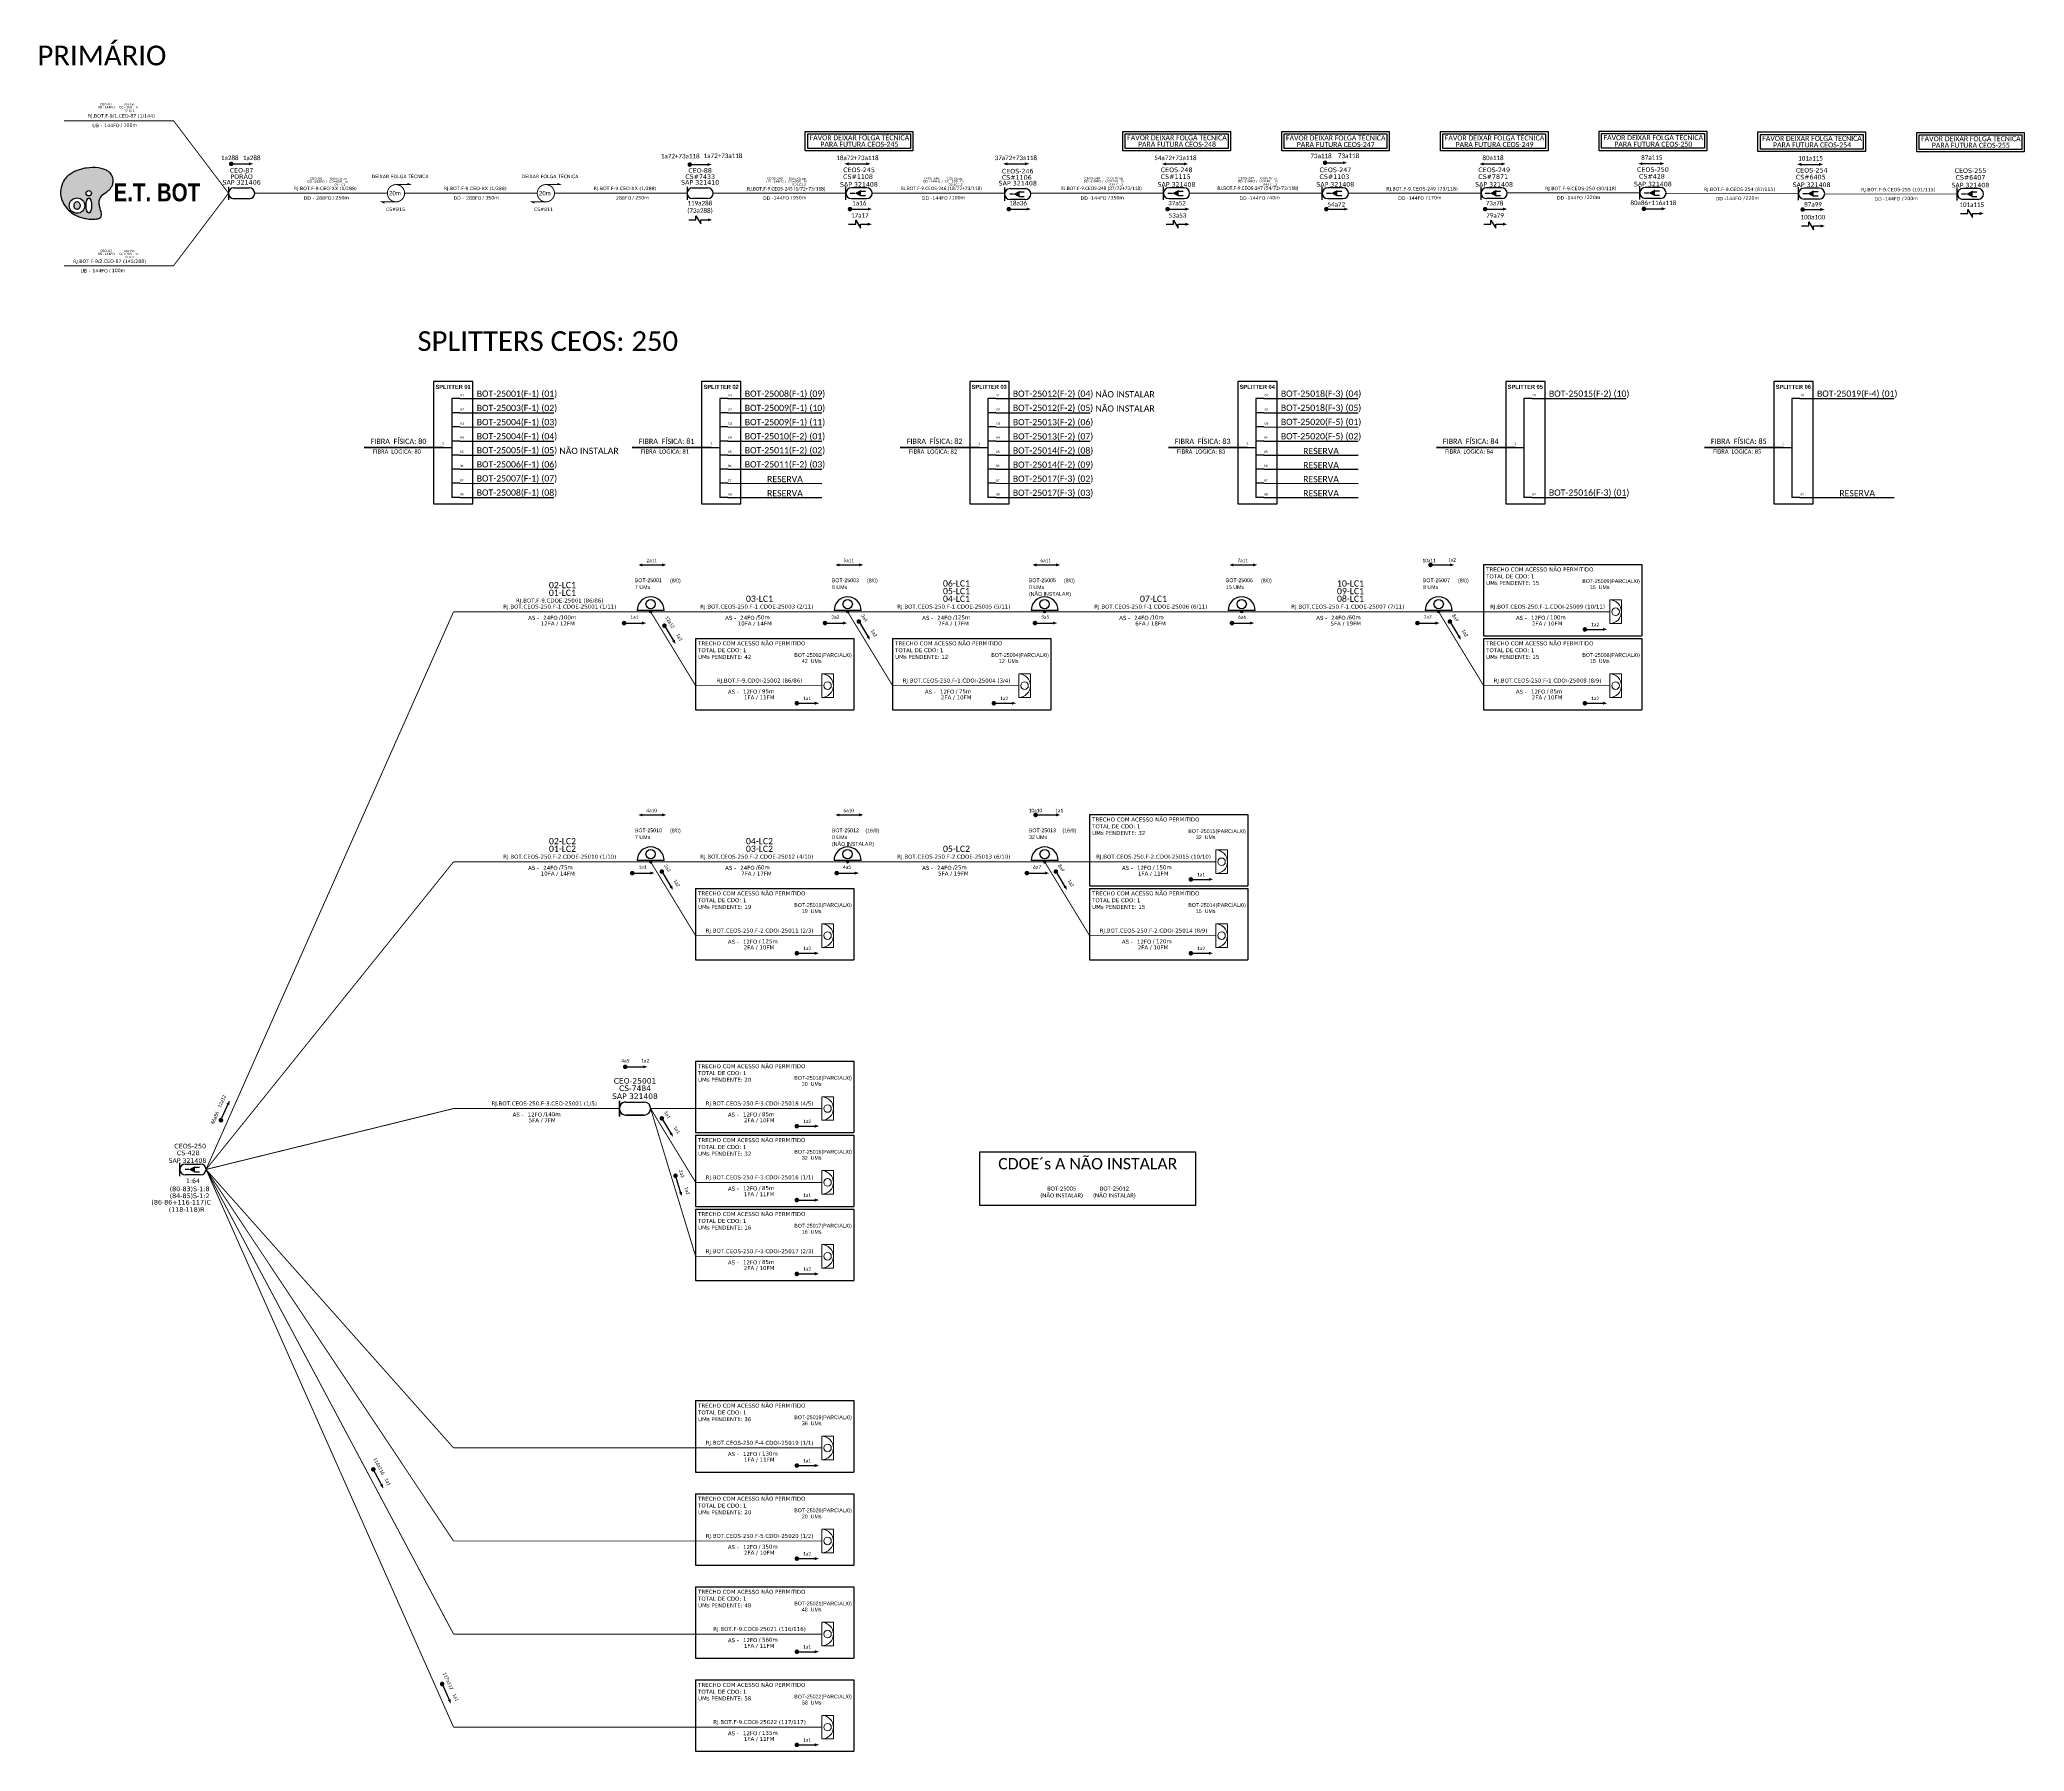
# Model space of a CAD drawing. Header units: millimetres. Extents: x 6890 to 7761, y -602 to 149.
import ezdxf
from ezdxf.enums import TextEntityAlignment as Align

# ---------------------------------------------------------------- set-up
doc = ezdxf.new("R2010")
doc.units = ezdxf.units.MM
for name, color, linetype, lineweight in [("20.0-LEGENDA DOS CDO'S", 1, 'Continuous', 0), ('20.1-CDO_INTERIOR', 1, 'Continuous', 0), ('20.2-CDO_POSTE', 1, 'Continuous', 5), ('40.1-ETIQUETAS', 1, 'Continuous', 20)]:
    doc.layers.add(name, color=color, linetype=linetype, lineweight=lineweight)
for name, color, linetype in [('20.4-CEOS', 1, 'Continuous'), ('20.5-CABO AÉREO', 1, 'Continuous'), ('20.5-CEO', 1, 'Continuous'), ('CABO OPTICO EXISTENTE', 5, 'Continuous'), ('CAP a instalar', 1, 'Continuous'), ('CD de instalação futura', 8, 'Continuous'), ('E.T.', 7, 'Continuous'), ('label_cabos', 7, 'Continuous'), ('PROJETO_FTTH', 1, 'Continuous'), ('SETA', 7, 'Continuous')]:
    doc.layers.add(name, color=color, linetype=linetype)
doc.styles.add('ARIAL', font='arial.ttf')
doc.styles.add('siredit', font='verdana.ttf')
doc.styles.add('SWISS BIT', font='swisscb.ttf')
doc.linetypes.add('FENCELINE1', pattern='A,0.25,-0.1,[133,ltypeshp.shx,S=0.1,R=0,X=-0.1,Y=0],-0.1,1', length=1.45)

# ---------------------------------------------------------------- blocks, each defined once
blk = doc.blocks.new('ETIQUETA_RS5F')
at = {"layer": '40.1-ETIQUETAS', "color": 0, "style": 'siredit'}
blk.add_text('/', height=1.5, dxfattribs=at).set_placement((1.55, -1.95), align=Align.MIDDLE_RIGHT)
for tag, p in [('ETIQUETA_R_SECUNDARIA', (1.18, 2.1)), ('ETIQUETA_R_PRIMARIA', (1.18, 4.1)), ('F_ATIVAS/F_MORTAS', (1.11, -4.24))]:
    blk.add_attdef(tag, text='', height=1.5, dxfattribs=at).set_placement(p, align=Align.MIDDLE_CENTER)
for tag, p in [('TIPO_CABO', (-6.62, -2.12)), ('CAP_CABO', (0.37, -2.09))]:
    blk.add_attdef(tag, text='', height=1.5, dxfattribs=at).set_placement(p, align=Align.MIDDLE_RIGHT)
for tag, p in [('FUSÃO_1', (0.82, -8.39)), ('FUSÃO_2', (0.82, -10.6)), ('FUSÃO_3', (0.82, -12.93)), ('FUSÃO_4', (0.82, -15.14)), ('FUSÃO_5', (0.82, -17.16))]:
    blk.add_attdef(tag, text='', height=1.5, dxfattribs=at).set_placement(p, align=Align.CENTER)
blk.add_attdef('METROS', text='', height=1.5, dxfattribs=at).set_placement((2.11, -1.95), align=Align.MIDDLE_LEFT)
blk = doc.blocks.new('CDOE-TEXTO PADRÃO')
at = {"layer": "20.0-LEGENDA DOS CDO'S", "color": 0, "style": 'ARIAL'}
for tag, p in [('CDO_N', (0.49, 7.39)), ('SAP', (0.51, 1.67)), ('CORDOALHA', (0.5, 4.33)), ('SPLITER_1', (0.59, -0.91)), ('(XX-XX_F)S', (0.54, -8.29)), ('SPLITER_2', (0.6, -3.55)), ('(XX-XX_L)S', (0.55, -10.83)), ('UMS', (0.55, -13.15))]:
    blk.add_attdef(tag, p, '', height=1.7, rotation=0.11799, dxfattribs=at)
blk.add_attdef('FIBRAS_UTILIZADAS', text='', height=1.7, rotation=0.11799, dxfattribs=at).set_placement((19.77, 7.43), align=Align.CENTER)
blk = doc.blocks.new('CDOE POSTE_')
at = {"color": 1}
blk.add_line((12.9, -5.5), (-2.4, -5.5), dxfattribs=at)
for centre, radius in [((5.3, -1.9), 2.64), ((5.3, -6.2), 0.708)]:
    blk.add_circle(centre, radius, dxfattribs=at)
blk.add_arc((5.3, -5.5), 7.65, 0, 180, dxfattribs=at)
blk = doc.blocks.new('CDOI_INT')
at = {"layer": '20.1-CDO_INTERIOR', "color": 0, "lineweight": 18}
blk.add_lwpolyline([(4.25, -4.25), (4.25, 4.25), (0, 4.25), (0, -4.25)], close=True, dxfattribs=at)
blk.add_circle((2.12, 0), 1.36, dxfattribs=at)
blk.add_arc((0, 0), 4.25, 270, 90, dxfattribs=at)
at = {"layer": "20.0-LEGENDA DOS CDO'S", "color": 0, "style": 'ARIAL'}
for tag, p in [('SAP', (-0.08, 6.23)), ('CDO_N', (-0.08, 10.38)), ('SURVEY', (-0.08, 8.2)), ('SPLITER_1', (21.18, 10.38)), ('SPLITER_2', (21.19, 8.68)), ('1:XX', (5.94, -2.22)), ('UMS', (5.94, -4.24))]:
    blk.add_attdef(tag, p, '', height=1.36, dxfattribs=at)
blk.add_attdef('FIBRAS_UTILIZADAS', text='', height=1.36, dxfattribs=at).set_placement((15.34, 10.38), align=Align.CENTER)
blk = doc.blocks.new('CEO')
at = {"layer": 'CAP a instalar', "linetype": 'Continuous'}
for p, q in [((34376.45, 58706.74), (34376.45, 58714.31)), ((34379.59, 58713.67), (34388.39, 58713.67)), ((34388.39, 58707.39), (34379.59, 58707.39))]:
    blk.add_line(p, q, dxfattribs=at)
for centre, start_param, end_param in [((34379.59, 58710.53), 6.283185, 9.424778), ((34388.39, 58710.53), 3.141593, 6.283185)]:
    blk.add_ellipse(centre, major_axis=(0, 3.14), ratio=1, start_param=start_param, end_param=end_param, dxfattribs=at)
at = {"layer": '20.4-CEOS', "color": 7, "style": 'siredit'}
for tag, p in [('CEO-2701', (34383.99, 58725.26)), ('CSPROJ.', (34383.99, 58721.69)), ('SAP321406', (34383.99, 58717.83))]:
    blk.add_attdef(tag, text='', height=2.66, rotation=0.01293, dxfattribs=at).set_placement(p, align=Align.TOP_CENTER)
blk = doc.blocks.new('CEOS_UN_SC')
at = {"layer": '20.4-CEOS', "color": 0}
for p, q in [((-9.11, 2.39), (-2.39, 2.39)), ((-2.39, -2.39), (-9.11, -2.39))]:
    blk.add_line(p, q, dxfattribs=at)
for points in [[(-11.5, -2.89), (-11.5, 2.89)], [(-7.6, 0), (-9.22, 0)], [(-4.96, 0.95), (-2.92, 0.95)], [(-4.96, -1.04), (-2.92, -1.04)]]:
    blk.add_lwpolyline(points, dxfattribs=at)
blk.add_lwpolyline([(-7.6, 0, 0, 2.95, 0), (-4.83, 0, 2.95, 2.95, 0)], format="xyseb", dxfattribs=at)
for centre, start, end in [((-9.11, 0), 90, 270), ((-2.39, 0), 270, 90)]:
    blk.add_arc(centre, 2.39, start, end, dxfattribs=at)
at = {"layer": '20.4-CEOS', "color": 7, "style": 'siredit'}
for tag, height, p in [('NOME?', 2.03, (-5.75, 10.27)), ('TIPO?', 2, (-8.17, 3.89)), ('LOCAL?', 2.03, (-5.75, 7.27))]:
    blk.add_attdef(tag, text='', height=height, dxfattribs=at).set_placement(p, align=Align.MIDDLE_CENTER)
for tag, p in [('RACIO_SPLITAGEM', (-5.75, -3.97)), ('FIBRAS_RESERVA', (-5.75, -7.51))]:
    blk.add_attdef(tag, text='', height=2.03, dxfattribs=at).set_placement(p, align=Align.TOP_CENTER)
blk = doc.blocks.new('*U29')
at = {"layer": '20.5-CEO'}
for p, q in [((-1.56, 1.26), (1.8, 1.26)), ((1.8, -1.13), (-1.56, -1.13))]:
    blk.add_line(p, q, dxfattribs=at)
blk.add_lwpolyline([(-2.75, 1.51), (-2.75, -1.38)], dxfattribs=at)
for centre, start, end in [((-1.56, 0.07), 90, 270), ((1.8, 0.07), 270, 90)]:
    blk.add_arc(centre, 1.2, start, end, dxfattribs=at)
at = {"layer": '20.5-CEO', "color": 7, "style": 'siredit'}
for tag, p in [('FID', (0.11, 5.61)), ('LOCAL', (0.12, 4.23)), ('SAP', (0.12, 2.97)), ('FIBRAS_RESERVA', (0.12, -1.94))]:
    blk.add_attdef(tag, text='', height=1.01, dxfattribs=at).set_placement(p, align=Align.TOP_CENTER)
for tag, flags, p in [('ID_ATIVIDADE', 3, (0.11, -3.51)), ('FATOR', 1, (0.11, -4.82))]:
    blk.add_attdef(tag, text='', height=1.01, dxfattribs=dict(at, flags=flags)).set_placement(p, align=Align.TOP_CENTER)
at = {"layer": '20.5-CEO', "color": 7, "style": 'siredit', "flags": 3}
blk.add_attdef('QTDE', (-4.88, -7.06), '', height=1.01, dxfattribs=at)
blk = doc.blocks.new('Inst CB DT OCUP CFOA-SM-DD-S-288-TS')
at = {"layer": 'label_cabos', "color": 0, "style": 'siredit'}
for tag, flags, p in [('ID_ATIVIDADE', 3, (1.31, 2.67)), ('FATOR', 1, (11.56, 2.55))]:
    blk.add_attdef(tag, text='', height=1, rotation=359.69001, dxfattribs=dict(at, flags=flags)).set_placement(p, align=Align.MIDDLE_CENTER)
for tag, p in [('TIPO_CABO', (1.11, 0)), ('DESTINO_CABO', (3.13, 1.26)), ('CABO', (4.69, -0.05)), ('/', (7.71, -0.05)), ('LANCE', (10.41, 0.02)), ('TIPO_CABO', (13.11, 1.24)), ('UND', (16.46, 0)), ('FID', (13.65, -1.41))]:
    blk.add_attdef(tag, text='', height=1, rotation=359.69001, dxfattribs=at).set_placement(p, align=Align.MIDDLE_CENTER)
blk.add_attdef('QTDE', (11.93, -0.45), '', height=1, rotation=359.69001, dxfattribs=at)
blk = doc.blocks.new('Inst CB DT OCUP CFOA-SM-DD-S-144')
at = {"layer": 'label_cabos', "color": 0, "style": 'siredit'}
for tag, flags, p in [('ID_ATIVIDADE', 3, (1.31, 2.67)), ('FATOR', 1, (11.56, 2.55))]:
    blk.add_attdef(tag, text='', height=1, rotation=359.69001, dxfattribs=dict(at, flags=flags)).set_placement(p, align=Align.MIDDLE_CENTER)
for tag, p in [('TIPO_CABO', (1.11, 0)), ('DESTINO_CABO', (3.13, 1.26)), ('CABO', (4.69, -0.05)), ('/', (7.71, -0.05)), ('LANCE', (10.41, 0.02)), ('TIPO_CABO', (13.11, 1.24)), ('UND', (16.46, 0)), ('FID', (13.65, -1.41))]:
    blk.add_attdef(tag, text='', height=1, rotation=359.69001, dxfattribs=at).set_placement(p, align=Align.MIDDLE_CENTER)
blk.add_attdef('QTDE', (11.93, -0.45), '', height=1, rotation=359.69001, dxfattribs=at)
blk = doc.blocks.new('*U30')
at = {"layer": '20.5-CEO'}
for p, q in [((-1.56, 1.26), (1.8, 1.26)), ((1.8, -1.13), (-1.56, -1.13))]:
    blk.add_line(p, q, dxfattribs=at)
blk.add_lwpolyline([(-2.75, 1.51), (-2.75, -1.38)], dxfattribs=at)
for centre, start, end in [((-1.56, 0.07), 90, 270), ((1.8, 0.07), 270, 90)]:
    blk.add_arc(centre, 1.2, start, end, dxfattribs=at)
at = {"layer": '20.5-CEO', "color": 7, "style": 'siredit'}
for tag, p in [('FID', (0.11, 5.61)), ('LOCAL', (0.12, 4.23)), ('SAP', (0.12, 2.97)), ('FIBRAS_RESERVA', (0.12, -1.94))]:
    blk.add_attdef(tag, text='', height=1.01, dxfattribs=at).set_placement(p, align=Align.TOP_CENTER)
for tag, flags, p in [('ID_ATIVIDADE', 3, (0.11, -3.51)), ('FATOR', 1, (0.11, -4.82))]:
    blk.add_attdef(tag, text='', height=1.01, dxfattribs=dict(at, flags=flags)).set_placement(p, align=Align.TOP_CENTER)
at = {"layer": '20.5-CEO', "color": 7, "style": 'siredit', "flags": 3}
blk.add_attdef('QTDE', (-4.88, -7.06), '', height=1.01, dxfattribs=at)
blk = doc.blocks.new('*U31')
at = {"layer": '20.5-CEO'}
for p, q in [((-1.56, 1.26), (1.8, 1.26)), ((1.8, -1.13), (-1.56, -1.13))]:
    blk.add_line(p, q, dxfattribs=at)
blk.add_lwpolyline([(-2.75, 1.51), (-2.75, -1.38)], dxfattribs=at)
for centre, start, end in [((-1.56, 0.07), 90, 270), ((1.8, 0.07), 270, 90)]:
    blk.add_arc(centre, 1.2, start, end, dxfattribs=at)
at = {"layer": '20.5-CEO', "color": 7, "style": 'siredit'}
for tag, p in [('FID', (0.11, 5.61)), ('LOCAL', (0.12, 4.23)), ('SAP', (0.12, 2.97)), ('FIBRAS_RESERVA', (0.12, -1.94))]:
    blk.add_attdef(tag, text='', height=1.01, dxfattribs=at).set_placement(p, align=Align.TOP_CENTER)
for tag, flags, p in [('ID_ATIVIDADE', 3, (0.11, -3.51)), ('FATOR', 1, (0.11, -4.82))]:
    blk.add_attdef(tag, text='', height=1.01, dxfattribs=dict(at, flags=flags)).set_placement(p, align=Align.TOP_CENTER)
at = {"layer": '20.5-CEO', "color": 7, "style": 'siredit', "flags": 3}
blk.add_attdef('QTDE', (-4.88, -7.06), '', height=1.01, dxfattribs=at)
blk = doc.blocks.new('Inst CB INT CFOI-SM-UB-144')
at = {"layer": 'label_cabos', "color": 0, "style": 'siredit'}
for tag, flags, p in [('ID_ATIVIDADE', 3, (1.31, 2.67)), ('/', 2, (7.71, -0.05)), ('FATOR', 1, (11.56, 2.55))]:
    blk.add_attdef(tag, text='', height=1, rotation=359.69001, dxfattribs=dict(at, flags=flags)).set_placement(p, align=Align.MIDDLE_CENTER)
for tag, p in [('TIPO_CABO', (1.11, 0)), ('DESTINO_CABO', (3.13, 1.26)), ('CABO', (4.69, -0.05)), ('LANCE', (10.41, 0.02)), ('TIPO_CABO', (13.11, 1.24)), ('UND', (16.46, 0)), ('FID', (13.65, -1.41))]:
    blk.add_attdef(tag, text='', height=1, rotation=359.69001, dxfattribs=at).set_placement(p, align=Align.MIDDLE_CENTER)
blk.add_attdef('QTDE', (11.93, -0.45), '', height=1, rotation=359.69001, dxfattribs=at)
blk = doc.blocks.new('OI')
h = blk.add_hatch(color=40)
edge = h.paths.add_edge_path()
edge.add_spline(control_points=[(4.35, -0.67), (3.92, -0.99), (3.26, -1.5), (2.81, -2.59), (2.9, -3.5), (3.06, -4.27), (3.31, -4.85), (3.37, -5.39), (3.4, -5.88), (3.2, -6.4), (2.54, -6.61), (1.65, -6.63), (0.55, -6.67), (-0.56, -6.42), (-1.61, -6.14), (-2.77, -5.61), (-3.92, -4.77), (-4.89, -3.7), (-5.34, -2.65), (-5.6, -1.94), (-5.85, -0.96), (-5.71, 0.47), (-5.1, 2.02), (-4.14, 3.02), (-3.3, 3.61), (-2.37, 4.16), (-1.36, 4.44), (-0.56, 4.7), (0.79, 4.85), (2.24, 4.97), (3.79, 4.57), (4.67, 4.21), (5.44, 3.65), (5.76, 2.99), (6.03, 2.21), (6.01, 1.46), (5.72, 0.64), (5.31, 0.08), (4.88, -0.38), (4.51, -0.55), (4.35, -0.67)], knot_values=[0, 0, 0, 0, 1.60434, 2.417191, 3.427595, 4.282808, 4.776746, 5.304182, 5.888771, 6.258406, 6.858137, 7.79129, 8.986195, 10.124242, 11.187857, 12.242908, 13.953784, 15.414161, 16.515391, 17.349188, 17.675853, 19.552021, 21.515531, 22.568638, 23.63245, 24.621084, 25.782718, 26.745347, 27.142653, 29.870543, 31.004649, 31.921532, 32.709589, 33.801391, 34.042471, 35.192333, 35.971461, 36.628871, 37.254359, 37.836911, 37.836911, 37.836911, 37.836911], degree=3, periodic=0)
h.paths.add_polyline_path([(1.13, -0.87, -1), (-0.04, -0.87, -1)], flags=16)
edge = h.paths.add_edge_path(flags=16)
edge.add_ellipse((0.56, -3.59), major_axis=(-0.02, 1.71), ratio=0.361305, start_angle=0, end_angle=360)
h.paths.add_polyline_path([(-0.36, -3.62, -1), (-3.8, -3.62, -1)], flags=16)
edge = h.paths.add_edge_path(flags=0)
edge.add_ellipse((-2.08, -3.62), major_axis=(0, 0.885), ratio=0.758294, start_angle=0, end_angle=360)
at = {"color": 40}
for centre, radius in [((-2.08, -3.62), 1.72), ((0.54, -0.87), 0.587)]:
    blk.add_circle(centre, radius, dxfattribs=at)
blk.add_ellipse((-2.08, -3.62), major_axis=(0, 0.885), ratio=0.758294, start_param=-3.141592653589792, end_param=3.141592653589792, dxfattribs=at)
blk.add_ellipse((0.56, -3.59), major_axis=(-0.02, 1.71), ratio=0.361305, dxfattribs=at)
at = {"color": 40, "start_tangent": (-0.800898, -0.598801), "end_tangent": (-0.800898, -0.598801)}
blk.add_spline([(4.35, -0.67), (3.2, -1.78), (2.9, -2.54), (2.92, -3.55), (3.12, -4.38), (3.28, -4.85), (3.37, -5.37), (3.35, -5.95), (3.2, -6.29), (2.66, -6.55), (1.73, -6.63), (0.54, -6.62), (-0.58, -6.41), (-1.6, -6.11), (-2.56, -5.67), (-3.95, -4.67), (-4.89, -3.56), (-5.37, -2.56), (-5.64, -1.78), (-5.72, -1.46), (-5.63, 0.42), (-4.84, 2.22), (-4.13, 2.99), (-3.27, 3.62), (-2.4, 4.09), (-1.3, 4.47), (-0.37, 4.72), (0.02, 4.77), (2.75, 4.8), (3.85, 4.53), (4.69, 4.16), (5.31, 3.68), (5.85, 2.73), (5.93, 2.5), (5.94, 1.35), (5.67, 0.62), (5.29, 0.08), (4.84, -0.36), (4.35, -0.67)], degree=3, dxfattribs=at)

msp = doc.modelspace()

# ---------------------------------------------------------------- linework, layer by layer
at = {"color": 7, "linetype": 'Continuous'}
for p, q in [((7070.46, -8.59), (7070.46, -52.02)), ((7073.98, -8.59), (7070.46, -8.59)), ((7188.18, -8.59), (7188.18, -52.02)), ((7191.69, -8.59), (7188.18, -8.59)), ((7305.89, -8.59), (7305.89, -52.02)), ((7309.41, -8.59), (7305.89, -8.59)), ((7423.61, -8.59), (7423.61, -52.02)), ((7427.12, -8.59), (7423.61, -8.59)), ((7541.32, -8.59), (7541.32, -52.02)), ((7544.84, -8.59), (7541.32, -8.59)), ((7659.03, -8.59), (7659.03, -52.02)), ((7662.55, -8.59), (7659.03, -8.59)), ((7073.98, -14.87), (7070.46, -14.87)), ((7191.69, -14.87), (7188.18, -14.87)), ((7309.41, -14.87), (7305.89, -14.87)), ((7427.12, -14.87), (7423.61, -14.87)), ((7073.98, -21.06), (7070.46, -21.06)), ((7191.69, -21.06), (7188.18, -21.06)), ((7309.41, -21.06), (7305.89, -21.06)), ((7427.12, -21.06), (7423.61, -21.06)), ((7066.81, -30.02), (7070.45, -30.02)), ((7073.98, -27.29), (7070.46, -27.29)), ((7073.98, -33.45), (7070.46, -33.45)), ((7184.53, -30.02), (7188.16, -30.02)), ((7191.69, -27.29), (7188.18, -27.29)), ((7191.69, -33.45), (7188.18, -33.45)), ((7302.24, -30.02), (7305.88, -30.02)), ((7309.41, -27.29), (7305.89, -27.29)), ((7309.41, -33.45), (7305.89, -33.45)), ((7419.96, -30.02), (7423.59, -30.02)), ((7427.12, -27.29), (7423.61, -27.29)), ((7427.12, -33.45), (7423.61, -33.45)), ((7537.67, -30.02), (7541.3, -30.02)), ((7655.38, -30.02), (7659.02, -30.02)), ((7073.98, -39.61), (7070.46, -39.61)), ((7191.69, -39.61), (7188.18, -39.61)), ((7309.41, -39.61), (7305.89, -39.61)), ((7427.12, -39.61), (7423.61, -39.61)), ((7073.98, -45.8), (7070.46, -45.8)), ((7073.98, -52.02), (7070.46, -52.02)), ((7191.69, -45.8), (7188.18, -45.8)), ((7191.69, -52.02), (7188.18, -52.02)), ((7309.41, -45.8), (7305.89, -45.8)), ((7309.41, -52.02), (7305.89, -52.02)), ((7427.12, -45.8), (7423.61, -45.8)), ((7427.12, -52.02), (7423.61, -52.02)), ((7544.84, -52.02), (7541.32, -52.02)), ((7662.55, -52.02), (7659.03, -52.02))]:
    msp.add_line(p, q, dxfattribs=at)
at = {"color": 10, "linetype": 'Continuous'}
for p, q in [((7073.98, -8.59), (7115.35, -8.6)), ((7191.69, -8.59), (7233.07, -8.6)), ((7309.41, -8.59), (7350.78, -8.6)), ((7427.12, -8.59), (7468.5, -8.6)), ((7544.84, -8.59), (7586.21, -8.6)), ((7662.55, -8.59), (7703.92, -8.6)), ((7073.98, -14.87), (7115.35, -14.89)), ((7191.69, -14.87), (7233.07, -14.89)), ((7309.41, -14.87), (7350.78, -14.89)), ((7427.12, -14.87), (7468.5, -14.89)), ((7073.98, -21.06), (7115.35, -21.08)), ((7191.69, -21.06), (7233.07, -21.08)), ((7309.41, -21.06), (7350.78, -21.08)), ((7427.12, -21.06), (7468.5, -21.08)), ((7073.98, -27.29), (7115.35, -27.3)), ((7073.98, -33.44), (7115.35, -33.45)), ((7191.69, -27.29), (7233.07, -27.3)), ((7191.69, -33.44), (7233.07, -33.45)), ((7309.41, -27.29), (7350.78, -27.3)), ((7309.41, -33.44), (7350.78, -33.45)), ((7427.12, -27.29), (7468.5, -27.3)), ((7427.12, -33.44), (7468.5, -33.45)), ((7073.98, -39.61), (7115.35, -39.63)), ((7191.69, -39.61), (7233.07, -39.63)), ((7309.41, -39.61), (7350.78, -39.63)), ((7427.12, -39.61), (7468.5, -39.63)), ((7073.98, -45.8), (7115.35, -45.82)), ((7073.98, -52.02), (7115.35, -52.03)), ((7191.69, -45.8), (7233.07, -45.82)), ((7191.69, -52.02), (7233.07, -52.03)), ((7309.41, -45.8), (7350.78, -45.82)), ((7309.41, -52.02), (7350.78, -52.03)), ((7427.12, -45.8), (7468.5, -45.82)), ((7427.12, -52.02), (7468.5, -52.03)), ((7544.84, -52.02), (7586.21, -52.03)), ((7662.55, -52.02), (7703.92, -52.03))]:
    msp.add_line(p, q, dxfattribs=at)
at = {"color": 1, "linetype": 'Continuous', "lineweight": 60}
for p, q in [((7066.81, -30.02), (7032.03, -30.13)), ((7184.53, -30.02), (7149.74, -30.13)), ((7302.24, -30.02), (7267.46, -30.13)), ((7419.96, -30.02), (7385.17, -30.13)), ((7537.67, -30.02), (7502.89, -30.13)), ((7655.38, -30.02), (7620.6, -30.13))]:
    msp.add_line(p, q, dxfattribs=at)
at = {"color": 8}
for p, q in [((7336.78, -101.62), (7324.88, -101.62)), ((7250.26, -211.39), (7238.36, -211.39))]:
    msp.add_line(p, q, dxfattribs=at)
at = {"color": 3, "ltscale": 9e-07}
for points in [[(7225.75, 108.7), (7272.98, 108.7), (7272.98, 100.19), (7225.75, 100.19)], [(7226.8, 107.66), (7271.93, 107.66), (7271.93, 101.24), (7226.8, 101.24)], [(7365.21, 108.7), (7412.44, 108.7), (7412.44, 100.19), (7365.21, 100.19)], [(7366.26, 107.66), (7411.39, 107.66), (7411.39, 101.24), (7366.26, 101.24)], [(7434.94, 108.6), (7482.17, 108.6), (7482.17, 100.09), (7434.94, 100.09)], [(7435.99, 107.55), (7481.12, 107.55), (7481.12, 101.14), (7435.99, 101.14)], [(7504.67, 108.61), (7551.9, 108.61), (7551.9, 100.09), (7504.67, 100.09)], [(7505.72, 107.56), (7550.85, 107.56), (7550.85, 101.14), (7505.72, 101.14)], [(7574.4, 108.75), (7621.63, 108.75), (7621.63, 100.23), (7574.4, 100.23)], [(7575.45, 107.7), (7620.58, 107.7), (7620.58, 101.28), (7575.45, 101.28)], [(7644.11, 108.43), (7691.34, 108.43), (7691.34, 99.91), (7644.11, 99.91)], [(7645.15, 107.38), (7690.29, 107.38), (7690.29, 100.96), (7645.15, 100.96)], [(7713.83, 108.27), (7761.06, 108.27), (7761.06, 99.76), (7713.83, 99.76)], [(7714.88, 107.22), (7760.01, 107.22), (7760.01, 100.81), (7714.88, 100.81)]]:
    msp.add_lwpolyline(points, close=True, dxfattribs=at)
at = {"color": 0, "const_width": 0.99}
for points in [[(7453.5, 94.93, 1), (7454.49, 94.93, 1)], [(6973.13, 94.45, 1), (6974.12, 94.45, 1)], [(7174.5, 94.12, 1), (7175.49, 94.12, 1)], [(7244.88, 74.58, 1), (7245.87, 74.58, 1)], [(7314.61, 74.58, 1), (7315.6, 74.58, 1)], [(7384.34, 74.58, 1), (7385.33, 74.58, 1)], [(7454.07, 74.58, 1), (7455.06, 74.58, 1)], [(7523.8, 74.58, 1), (7524.79, 74.58, 1)], [(7593.52, 74.72, 1), (7594.51, 74.72, 1)], [(7663.23, 74.4, 1), (7664.22, 74.4, 1)]]:
    msp.add_lwpolyline(points, format="xyb", close=True, dxfattribs=at)
at = {"color": 5, "const_width": 0.42}
for points in [[(7045.99, 85.33, 1.000012), (7045.99, 77.77, 0.999978)], [(7111.81, 85.33, 1.000012), (7111.81, 77.77, 0.999978)]]:
    msp.add_lwpolyline(points, format="xyb", close=True, dxfattribs=at)
at = {"color": 5, "const_width": 0.394}
for points in [[(7045.99, 85.33), (7052.29, 85.33), (7051.03, 85.96)], [(7111.81, 85.33), (7118.11, 85.33), (7116.85, 85.96)], [(7045.99, 77.77), (7039.69, 77.77), (7040.95, 77.14)], [(7111.81, 77.77), (7105.51, 77.77), (7106.77, 77.14)]]:
    msp.add_lwpolyline(points, dxfattribs=at)
at = {"color": 0}
for points in [[(7177.71, 69.87), (7177.71, 71.62), (7179.8, 68.12), (7179.81, 69.87)], [(7736.2, 72.66), (7736.2, 74.41), (7738.29, 70.91), (7738.3, 72.66)], [(7247.93, 67.93), (7247.93, 69.69), (7250.02, 66.19), (7250.02, 67.93)], [(7387.39, 67.93), (7387.39, 69.69), (7389.48, 66.19), (7389.48, 67.93)], [(7526.85, 67.94), (7526.85, 69.69), (7528.94, 66.19), (7528.94, 67.94)], [(7666.41, 67.17), (7666.41, 68.92), (7668.5, 65.42), (7668.5, 67.17)]]:
    msp.add_lwpolyline(points, dxfattribs=at)
at = {"color": 7}
for points in [[(7062.49, -54.8), (7079.77, -54.8), (7079.77, -1.15), (7062.49, -1.15)], [(7180.21, -54.8), (7197.49, -54.8), (7197.49, -1.15), (7180.21, -1.15)], [(7297.92, -54.8), (7315.2, -54.8), (7315.2, -1.15), (7297.92, -1.15)], [(7415.64, -54.8), (7432.92, -54.8), (7432.92, -1.15), (7415.64, -1.15)], [(7533.35, -54.8), (7550.63, -54.8), (7550.63, -1.15), (7533.35, -1.15)], [(7651.06, -54.8), (7668.34, -54.8), (7668.34, -1.15), (7651.06, -1.15)]]:
    msp.add_lwpolyline(points, close=True, dxfattribs=at)
at = {"const_width": 1}
for points in [[(7499.8, -81.63, 1), (7500.8, -81.63, 1)], [(7145.65, -107.16, 1), (7146.65, -107.16, 1)], [(7163.61, -107.89, 1), (7164.13, -108.74, 1)], [(7233.9, -107.16, 1), (7234.9, -107.16, 1)], [(7248.99, -106.06, 1), (7249.51, -106.91, 1)], [(7326.09, -107.16, 1), (7327.09, -107.16, 1)], [(7412.61, -107.16, 1), (7413.61, -107.16, 1)], [(7494.05, -107.16, 1), (7495.05, -107.16, 1)], [(7508.54, -106.06, 1), (7509.06, -106.91, 1)], [(7326.35, -191.39, 1), (7327.35, -191.39, 1)], [(7149.25, -216.92, 1), (7150.25, -216.92, 1)], [(7162.48, -215.82, 1), (7162.99, -216.67, 1)], [(7239.04, -216.92, 1), (7240.04, -216.92, 1)], [(7322.55, -216.92, 1), (7323.55, -216.92, 1)], [(7335.51, -215.82, 1), (7336.02, -216.67, 1)]]:
    msp.add_lwpolyline(points, format="xyb", close=True, dxfattribs=at)
at = {"color": 3}
for points in [[(7523.64, -81.43), (7593.06, -81.43), (7593.06, -112.76)], [(7523.64, -81.43), (7523.64, -112.76)], [(7523.64, -112.76), (7593.06, -112.76)], [(7177.58, -113.87), (7247, -113.87), (7247, -145.2)], [(7177.58, -113.87), (7177.58, -145.2)], [(7264.09, -113.87), (7333.51, -113.87), (7333.51, -145.2)], [(7264.09, -113.87), (7264.09, -145.2)], [(7523.64, -113.87), (7593.06, -113.87), (7593.06, -145.2)], [(7523.64, -113.87), (7523.64, -145.2)], [(7177.58, -145.2), (7247, -145.2)], [(7264.09, -145.2), (7333.51, -145.2)], [(7523.64, -145.2), (7593.06, -145.2)], [(7350.61, -191.19), (7420.03, -191.19), (7420.03, -222.52)], [(7350.61, -191.19), (7350.61, -222.52)], [(7177.58, -223.63), (7247, -223.63), (7247, -254.96)], [(7177.58, -223.63), (7177.58, -254.96)], [(7350.61, -222.52), (7420.03, -222.52)], [(7350.61, -223.63), (7420.03, -223.63), (7420.03, -254.96)], [(7350.61, -223.63), (7350.61, -254.96)], [(7177.58, -254.96), (7247, -254.96)], [(7350.61, -254.96), (7420.03, -254.96)], [(7177.58, -299.52), (7247, -299.52), (7247, -330.85)], [(7177.58, -299.52), (7177.58, -330.85)], [(7177.58, -330.85), (7247, -330.85)], [(7177.58, -331.96), (7247, -331.96), (7247, -363.29)], [(7177.58, -331.96), (7177.58, -363.29)], [(7177.58, -363.29), (7247, -363.29)], [(7177.58, -364.4), (7247, -364.4), (7247, -395.74)], [(7177.58, -364.4), (7177.58, -395.74)], [(7177.58, -395.74), (7247, -395.74)], [(7177.58, -448.51), (7247, -448.51), (7247, -479.84)], [(7177.58, -448.51), (7177.58, -479.84)], [(7177.58, -479.84), (7247, -479.84)], [(7177.58, -489.37), (7247, -489.37), (7247, -520.71)], [(7177.58, -489.37), (7177.58, -520.71)], [(7177.58, -520.71), (7247, -520.71)], [(7177.58, -530.24), (7247, -530.24), (7247, -561.57)], [(7177.58, -530.24), (7177.58, -561.57)], [(7177.58, -561.57), (7247, -561.57)], [(7177.58, -571.11), (7247, -571.11), (7247, -602.44)], [(7177.58, -571.11), (7177.58, -602.44)], [(7177.58, -602.44), (7247, -602.44)]]:
    msp.add_lwpolyline(points, dxfattribs=at)
at = {"color": 8}
for points, const_width in [([(7567.58, -109.92, 1), (7568.58, -109.92, 1)], 1), ([(7221.52, -142.36, 1), (7222.52, -142.36, 1)], 1), ([(7308.03, -142.36, 1), (7309.03, -142.36, 1)], 1), ([(7567.58, -142.36, 1), (7568.58, -142.36, 1)], 1), ([(7394.55, -219.68, 1), (7395.55, -219.68, 1)], 1), ([(7221.52, -252.12, 1), (7222.52, -252.12, 1)], 1), ([(7394.55, -252.12, 1), (7395.55, -252.12, 1)], 1), ([(7146.16, -301.98, 1), (7147.16, -301.98, 1)], 0.999), ([(6968.91, -325.87, 1), (6969.32, -324.96, 1)], 1), ([(7162.48, -324.15, 1), (7162.99, -325, 1)], 1), ([(7221.52, -328.01, 1), (7222.52, -328.01, 1)], 1), ([(7168.59, -349.29, 1), (7168.88, -350.25, 1)], 1), ([(7221.52, -360.45, 1), (7222.52, -360.45, 1)], 1), ([(7221.52, -392.89, 1), (7222.52, -392.89, 1)], 1), ([(7035.79, -478.25, 1), (7036.26, -479.14, 1)], 1), ([(7221.52, -477, 1), (7222.52, -477, 1)], 1), ([(7221.52, -517.86, 1), (7222.52, -517.86, 1)], 1), ([(7221.52, -558.73, 1), (7222.52, -558.73, 1)], 1), ([(7066.06, -572.42, 1), (7066.46, -573.34, 1)], 1), ([(7221.52, -599.6, 1), (7222.52, -599.6, 1)], 1)]:
    msp.add_lwpolyline(points, format="xyb", close=True, dxfattribs=dict(at, const_width=const_width))
for points in [[(7144.11, -316.83), (7144.11, -323.7)], [(7146.96, -317.42), (7154.95, -317.42)], [(7146.96, -323.12), (7154.95, -323.12)]]:
    msp.add_lwpolyline(points, dxfattribs=at)
for centre, radius in [((7330.83, -98.8), 2.05), ((7330.83, -102.17), 0.551), ((7244.31, -208.56), 2.05), ((7244.31, -211.94), 0.551)]:
    msp.add_circle(centre, radius, dxfattribs=at)
for centre, radius, start, end in [((7330.83, -101.62), 5.95, 0, 180), ((7244.31, -211.39), 5.95, 0, 180), ((7146.96, -320.27), 2.85, 90.01293, 270.01293), ((7154.95, -320.27), 2.85, 270.01293, 90.01293)]:
    msp.add_arc(centre, radius, start, end, dxfattribs=at)
at = {"layer": '20.4-CEOS', "color": 8}
for p, q in [((7252.68, 83.94), (7245.97, 83.94)), ((7252.68, 79.15), (7245.97, 79.15)), ((7392.14, 83.94), (7385.43, 83.94)), ((7392.14, 79.15), (7385.43, 79.15)), ((7461.87, 83.94), (7455.16, 83.94)), ((7461.87, 79.15), (7455.16, 79.15)), ((7531.6, 83.94), (7524.89, 83.94)), ((7531.6, 79.16), (7524.89, 79.16)), ((7601.33, 84.08), (7594.61, 84.08)), ((7601.33, 79.3), (7594.61, 79.3)), ((7671.04, 83.76), (7664.32, 83.76)), ((7671.04, 78.98), (7664.32, 78.98)), ((7740.76, 83.61), (7734.05, 83.61)), ((7740.76, 78.82), (7734.05, 78.82))]:
    msp.add_line(p, q, dxfattribs=at)
for points in [[(7243.58, 78.66), (7243.58, 84.43)], [(7245.43, 81.55), (7247.47, 81.55)], [(7250.12, 82.5), (7252.16, 82.5)], [(7250.12, 80.5), (7252.16, 80.5)], [(7383.04, 78.66), (7383.04, 84.43)], [(7384.89, 81.55), (7386.93, 81.55)], [(7389.58, 82.5), (7391.62, 82.5)], [(7389.58, 80.5), (7391.62, 80.5)], [(7452.77, 78.66), (7452.77, 84.43)], [(7454.62, 81.55), (7456.66, 81.55)], [(7459.31, 82.5), (7461.35, 82.5)], [(7459.31, 80.5), (7461.35, 80.5)], [(7522.5, 78.66), (7522.5, 84.44)], [(7524.35, 81.55), (7526.39, 81.55)], [(7529.04, 82.5), (7531.08, 82.5)], [(7529.04, 80.51), (7531.08, 80.51)], [(7592.22, 78.81), (7592.22, 84.58)], [(7594.08, 81.69), (7596.12, 81.69)], [(7598.77, 82.64), (7600.8, 82.64)], [(7598.77, 80.65), (7600.8, 80.65)], [(7661.93, 78.48), (7661.93, 84.25)], [(7663.79, 81.37), (7665.83, 81.37)], [(7668.47, 82.32), (7670.51, 82.32)], [(7668.47, 80.33), (7670.51, 80.33)], [(7731.65, 78.33), (7731.65, 84.1)], [(7733.51, 81.22), (7735.55, 81.22)], [(7738.2, 82.17), (7740.24, 82.17)], [(7738.2, 80.18), (7740.24, 80.18)]]:
    msp.add_lwpolyline(points, dxfattribs=at)
for points in [[(7247.47, 81.55, 0, 2.95, 0), (7250.24, 81.55, 2.95, 2.95, 0)], [(7386.93, 81.55, 0, 2.95, 0), (7389.7, 81.55, 2.95, 2.95, 0)], [(7456.66, 81.55, 0, 2.95, 0), (7459.43, 81.55, 2.95, 2.95, 0)], [(7526.39, 81.55, 0, 2.95, 0), (7529.16, 81.55, 2.95, 2.95, 0)], [(7596.12, 81.69, 0, 2.95, 0), (7598.89, 81.69, 2.95, 2.95, 0)], [(7665.83, 81.37, 0, 2.95, 0), (7668.6, 81.37, 2.95, 2.95, 0)], [(7735.55, 81.22, 0, 2.95, 0), (7738.32, 81.22, 2.95, 2.95, 0)]]:
    msp.add_lwpolyline(points, format="xyseb", dxfattribs=at)
at = {"layer": '20.4-CEOS'}
for points in [[(7317.17, 81.17), (7315.56, 81.17)], [(7319.82, 82.12), (7321.86, 82.12)], [(7319.82, 80.13), (7321.86, 80.13)]]:
    msp.add_lwpolyline(points, dxfattribs=at)
msp.add_lwpolyline([(7317.17, 81.17, 0, 2.95, 0), (7319.94, 81.17, 2.95, 2.95, 0)], format="xyseb", dxfattribs=at)
at = {"layer": '20.4-CEOS', "color": 8}
for centre, start, end in [((7245.97, 81.55), 90, 270), ((7252.68, 81.55), 270, 90), ((7385.43, 81.55), 90, 270), ((7392.14, 81.55), 270, 90), ((7455.16, 81.55), 90, 270), ((7461.87, 81.55), 270, 90), ((7524.89, 81.55), 90, 270), ((7531.6, 81.55), 270, 90), ((7594.61, 81.69), 90, 270), ((7601.33, 81.69), 270, 90), ((7664.32, 81.37), 90, 270), ((7671.04, 81.37), 270, 90), ((7734.05, 81.22), 90, 270), ((7740.76, 81.22), 270, 90)]:
    msp.add_arc(centre, 2.39, start, end, dxfattribs=at)
at = {"layer": '20.5-CABO AÉREO', "color": 5, "ltscale": 50, "const_width": 0.4}
for points in [[(6900.23, 113.37), (6948.31, 113.37), (6972.45, 81.55)], [(6900.23, 49.72), (6948.31, 49.72), (6972.45, 81.55)], [(6983.95, 81.55), (7042.21, 81.55)], [(7049.77, 81.55), (7108.03, 81.55)], [(7115.59, 81.55), (7173.85, 81.55)]]:
    msp.add_lwpolyline(points, dxfattribs=at)
at = {"layer": '40.1-ETIQUETAS', "color": 5, "const_width": 0.4}
for points in [[(7185.35, 81.55), (7243.58, 81.55)], [(7255.08, 81.55), (7313.31, 81.55)], [(7324.81, 81.55), (7383.04, 81.55)], [(7394.54, 81.55), (7452.77, 81.55)]]:
    msp.add_lwpolyline(points, dxfattribs=at)
at = {"layer": '40.1-ETIQUETAS', "color": 1, "const_width": 0.4}
for points in [[(7464.27, 81.55), (7522.5, 81.55)], [(7533.99, 81.69), (7592.22, 81.69)], [(7603.7, 81.37), (7661.93, 81.37)], [(7673.42, 81.22), (7731.65, 81.22)]]:
    msp.add_lwpolyline(points, dxfattribs=at)
at = {"layer": 'CAP a instalar', "linetype": 'FENCELINE1', "ltscale": 6, "const_width": 0.4}
for points in [[(6962.58, -347.01), (7071.28, -102.17)], [(7071.28, -102.17), (7157.8, -102.17)], [(7157.8, -102.17), (7244.31, -102.17)], [(7244.31, -102.17), (7330.83, -102.17)], [(7330.83, -102.17), (7417.34, -102.17)], [(7417.34, -102.17), (7503.86, -102.17)], [(7071.28, -211.94), (6962.58, -347.01)], [(7071.28, -211.94), (7157.8, -211.94)], [(7157.8, -211.94), (7244.31, -211.94)], [(7244.31, -211.94), (7330.83, -211.94)]]:
    msp.add_lwpolyline(points, dxfattribs=at)
at = {"layer": 'CAP a instalar', "color": 8, "linetype": 'FENCELINE1', "ltscale": 6, "const_width": 0.4}
for points in [[(7157.8, -102.17), (7177.58, -134.62)], [(7244.31, -102.17), (7264.09, -134.62)], [(7503.86, -102.17), (7523.64, -134.62)], [(7503.86, -102.17), (7578.98, -102.17)], [(7177.58, -134.62), (7232.92, -134.62)], [(7264.09, -134.62), (7319.44, -134.62)], [(7523.64, -134.62), (7578.98, -134.62)], [(7157.8, -211.94), (7177.58, -244.38)], [(7330.83, -211.94), (7350.61, -244.38)], [(7330.83, -211.94), (7405.95, -211.94)], [(7177.58, -244.38), (7232.92, -244.38)], [(7350.61, -244.38), (7405.95, -244.38)], [(6962.58, -347.01), (7071.28, -320.27)], [(7071.28, -320.27), (7144.11, -320.27)], [(7157.8, -320.27), (7177.58, -352.71)], [(7157.8, -320.27), (7232.92, -320.27)], [(7157.8, -320.27), (7177.58, -385.15)], [(7071.28, -469.26), (6962.58, -347.01)], [(7071.28, -510.12), (6962.58, -347.01)], [(7071.28, -550.99), (6962.58, -347.01)], [(7071.28, -591.85), (6962.58, -347.01)], [(7177.58, -352.71), (7232.92, -352.71)], [(7177.58, -385.15), (7232.92, -385.15)], [(7071.28, -469.26), (7232.92, -469.26)], [(7071.28, -510.12), (7232.92, -510.12)], [(7071.28, -550.99), (7232.92, -550.99)], [(7071.28, -591.85), (7232.92, -591.85)]]:
    msp.add_lwpolyline(points, dxfattribs=at)
at = {"layer": 'PROJETO_FTTH', "ltscale": 2}
msp.add_lwpolyline([(7302.34, -339.34), (7397.08, -339.34), (7397.08, -362.8), (7302.34, -362.8)], close=True, dxfattribs=at)
at = {"layer": 'SETA', "color": 0}
for points in [[(6973.63, 94.45), (6982.14, 94.45)], [(7175, 94.12), (7183.51, 94.12)], [(7244.73, 94.45), (7253.24, 94.45)], [(7314.46, 94.45), (7322.97, 94.45)], [(7384.19, 94.39), (7392.7, 94.39)], [(7453.99, 94.93), (7462.5, 94.93)], [(7523.65, 94.39), (7532.16, 94.39)], [(7593.37, 94.53), (7601.89, 94.53)], [(7663.08, 94.21), (7671.59, 94.21)], [(7174.55, 69.87), (7177.71, 69.87)], [(7179.81, 69.87), (7182.97, 69.87)], [(7245.37, 74.58), (7253.88, 74.58)], [(7315.1, 74.58), (7323.61, 74.58)], [(7384.83, 74.58), (7393.34, 74.58)], [(7454.56, 74.58), (7463.07, 74.58)], [(7524.29, 74.58), (7532.8, 74.58)], [(7594.02, 74.72), (7602.53, 74.72)], [(7663.73, 74.4), (7672.24, 74.4)], [(7733.04, 72.66), (7736.2, 72.66)], [(7738.3, 72.66), (7741.46, 72.66)], [(7244.77, 67.93), (7247.93, 67.93)], [(7250.02, 67.93), (7253.19, 67.93)], [(7384.23, 67.93), (7387.39, 67.93)], [(7389.48, 67.93), (7392.65, 67.93)], [(7523.69, 67.94), (7526.85, 67.94)], [(7528.94, 67.94), (7532.11, 67.94)], [(7663.25, 67.17), (7666.41, 67.17)], [(7668.5, 67.17), (7671.66, 67.17)]]:
    msp.add_lwpolyline(points, dxfattribs=at)
at = {"layer": 'SETA'}
for points in [[(7154.24, -81.63), (7162.83, -81.63)], [(7240.75, -81.63), (7249.35, -81.63)], [(7327.27, -81.63), (7335.86, -81.63)], [(7413.78, -81.63), (7422.38, -81.63)], [(7500.3, -81.63), (7508.89, -81.63)], [(7146.15, -107.16), (7154.75, -107.16)], [(7163.7, -108.04), (7168.16, -115.38)], [(7234.4, -107.16), (7243, -107.16)], [(7249.08, -106.21), (7253.55, -113.55)], [(7326.59, -107.16), (7335.19, -107.16)], [(7413.11, -107.16), (7421.7, -107.16)], [(7494.55, -107.16), (7503.15, -107.16)], [(7508.63, -106.21), (7513.09, -113.55)], [(7154.24, -191.39), (7162.83, -191.39)], [(7240.75, -191.39), (7249.35, -191.39)], [(7327.27, -191.39), (7335.86, -191.39)], [(7149.75, -216.92), (7158.35, -216.92)], [(7162.57, -215.97), (7167.03, -223.32)], [(7239.54, -216.92), (7248.14, -216.92)], [(7323.05, -216.92), (7331.65, -216.92)], [(7335.6, -215.97), (7340.06, -223.32)]]:
    msp.add_lwpolyline(points, dxfattribs=at)
at = {"layer": 'SETA', "color": 8}
for points in [[(7568.08, -109.92), (7576.67, -109.92)], [(7222.02, -142.36), (7230.61, -142.36)], [(7308.53, -142.36), (7317.13, -142.36)], [(7568.08, -142.36), (7576.67, -142.36)], [(7395.05, -219.68), (7403.64, -219.68)], [(7222.02, -252.12), (7230.61, -252.12)], [(7395.05, -252.12), (7403.64, -252.12)], [(7146.66, -301.98), (7155.24, -301.98)], [(6968.99, -325.71), (6972.49, -317.86)], [(7162.57, -324.3), (7167.03, -331.65)], [(7222.02, -328.01), (7230.61, -328.01)], [(7168.64, -349.46), (7171.14, -357.69)], [(7222.02, -360.45), (7230.61, -360.45)], [(7222.02, -392.89), (7230.61, -392.89)], [(7035.87, -478.41), (7039.91, -486)], [(7222.02, -477), (7230.61, -477)], [(7222.02, -517.86), (7230.61, -517.86)], [(7222.02, -558.73), (7230.61, -558.73)], [(7066.13, -572.59), (7069.61, -580.45)], [(7222.02, -599.6), (7230.61, -599.6)]]:
    msp.add_lwpolyline(points, dxfattribs=at)
at = {"layer": 'SETA', "color": 0}
for points in [[(6981.46, 95.12), (6983.27, 94.46), (6981.46, 93.8)], [(7182.83, 94.8), (7184.64, 94.14), (7182.83, 93.48)], [(7244.73, 95.11), (7242.91, 94.45), (7244.73, 93.79)], [(7252.56, 95.12), (7254.37, 94.46), (7252.56, 93.8)], [(7314.46, 95.11), (7312.64, 94.45), (7314.46, 93.79)], [(7322.29, 95.12), (7324.1, 94.46), (7322.29, 93.8)], [(7384.19, 95.05), (7382.38, 94.39), (7384.19, 93.73)], [(7392.02, 95.06), (7393.83, 94.4), (7392.02, 93.74)], [(7461.82, 95.6), (7463.63, 94.94), (7461.82, 94.28)], [(7523.65, 95.05), (7521.84, 94.39), (7523.65, 93.73)], [(7531.48, 95.06), (7533.29, 94.4), (7531.48, 93.74)], [(7593.37, 95.19), (7591.56, 94.53), (7593.37, 93.87)], [(7601.2, 95.21), (7603.02, 94.55), (7601.2, 93.89)], [(7663.08, 94.87), (7661.27, 94.21), (7663.08, 93.55)], [(7670.91, 94.88), (7672.72, 94.22), (7670.91, 93.56)], [(7182.97, 70.53), (7184.78, 69.87), (7182.97, 69.21)], [(7253.2, 75.25), (7255.02, 74.59), (7253.2, 73.93)], [(7322.93, 75.25), (7324.75, 74.59), (7322.93, 73.93)], [(7392.66, 75.25), (7394.48, 74.59), (7392.66, 73.93)], [(7462.39, 75.25), (7464.21, 74.59), (7462.39, 73.93)], [(7532.12, 75.25), (7533.94, 74.59), (7532.12, 73.93)], [(7601.85, 75.39), (7603.66, 74.73), (7601.85, 74.07)], [(7671.56, 75.07), (7673.37, 74.41), (7671.56, 73.75)], [(7741.46, 73.32), (7743.27, 72.66), (7741.46, 72)], [(7253.19, 68.59), (7255, 67.93), (7253.19, 67.27)], [(7392.65, 68.59), (7394.46, 67.93), (7392.65, 67.27)], [(7532.11, 68.6), (7533.92, 67.94), (7532.11, 67.28)], [(7671.66, 67.83), (7673.48, 67.17), (7671.66, 66.51)]]:
    msp.add_solid(points, dxfattribs=at)
at = {"layer": 'SETA'}
for points in [[(7154.24, -82.3), (7152.41, -81.63), (7154.24, -80.96)], [(7162.83, -80.94), (7164.67, -81.61), (7162.83, -82.28)], [(7240.75, -82.3), (7238.92, -81.63), (7240.75, -80.96)], [(7249.35, -80.94), (7251.18, -81.61), (7249.35, -82.28)], [(7327.27, -82.3), (7325.44, -81.63), (7327.27, -80.96)], [(7335.86, -80.94), (7337.7, -81.61), (7335.86, -82.28)], [(7413.78, -82.3), (7411.95, -81.63), (7413.78, -80.96)], [(7422.38, -80.94), (7424.21, -81.61), (7422.38, -82.28)], [(7508.89, -80.94), (7510.73, -81.61), (7508.89, -82.28)], [(7154.06, -106.48), (7155.89, -107.15), (7154.06, -107.81)], [(7242.31, -106.48), (7244.14, -107.15), (7242.31, -107.81)], [(7253.77, -112.61), (7254.15, -114.52), (7252.63, -113.3)], [(7334.5, -106.48), (7336.33, -107.15), (7334.5, -107.81)], [(7421.01, -106.48), (7422.85, -107.15), (7421.01, -107.81)], [(7502.46, -106.48), (7504.29, -107.15), (7502.46, -107.81)], [(7513.32, -112.61), (7513.7, -114.52), (7512.18, -113.3)], [(7168.39, -114.44), (7168.77, -116.35), (7167.25, -115.13)], [(7154.24, -192.06), (7152.41, -191.39), (7154.24, -190.73)], [(7162.83, -190.71), (7164.67, -191.37), (7162.83, -192.04)], [(7240.75, -192.06), (7238.92, -191.39), (7240.75, -190.73)], [(7249.35, -190.71), (7251.18, -191.37), (7249.35, -192.04)], [(7335.86, -190.71), (7337.7, -191.37), (7335.86, -192.04)], [(7157.66, -216.24), (7159.49, -216.91), (7157.66, -217.58)], [(7247.45, -216.24), (7249.28, -216.91), (7247.45, -217.58)], [(7330.96, -216.24), (7332.79, -216.91), (7330.96, -217.58)], [(7167.25, -222.37), (7167.64, -224.29), (7166.12, -223.07)], [(7340.28, -222.37), (7340.67, -224.29), (7339.15, -223.07)]]:
    msp.add_solid(points, dxfattribs=at)
at = {"layer": 'SETA', "color": 8}
for points in [[(7575.98, -109.24), (7577.82, -109.9), (7575.98, -110.57)], [(7229.92, -141.68), (7231.76, -142.34), (7229.92, -143.01)], [(7316.44, -141.68), (7318.27, -142.34), (7316.44, -143.01)], [(7575.98, -141.68), (7577.82, -142.34), (7575.98, -143.01)], [(7402.95, -219), (7404.79, -219.67), (7402.95, -220.33)], [(7229.92, -251.44), (7231.76, -252.11), (7229.92, -252.77)], [(7402.95, -251.44), (7404.79, -252.11), (7402.95, -252.77)], [(7154.55, -301.3), (7156.38, -301.97), (7154.55, -302.63)], [(6971.58, -318.21), (6972.94, -316.81), (6972.8, -318.75)], [(7167.25, -330.7), (7167.64, -332.62), (7166.12, -331.4)], [(7229.92, -327.33), (7231.76, -327.99), (7229.92, -328.66)], [(7171.59, -356.83), (7171.48, -358.78), (7170.31, -357.22)], [(7229.92, -359.77), (7231.76, -360.44), (7229.92, -361.1)], [(7229.92, -392.21), (7231.76, -392.88), (7229.92, -393.54)], [(7229.92, -476.32), (7231.76, -476.98), (7229.92, -477.65)], [(7040.18, -485.07), (7040.45, -487), (7039, -485.7)], [(7229.92, -517.18), (7231.76, -517.85), (7229.92, -518.52)], [(7229.92, -558.05), (7231.76, -558.72), (7229.92, -559.38)], [(7069.95, -579.54), (7070.08, -581.49), (7068.73, -580.08)], [(7229.92, -598.92), (7231.76, -599.58), (7229.92, -600.25)]]:
    msp.add_solid(points, dxfattribs=at)

# ---------------------------------------------------------------- block references
at = {"color": 6, "lineweight": 0}
ref = msp.add_blockref('Inst CB DT OCUP CFOA-SM-DD-S-144', (7209.32, 86.78), dxfattribs=at)
ref.add_attrib('DESTINO_CABO', 'CEOS-245', dxfattribs={"layer": 'label_cabos', "color": 0, "height": 1, "rotation": 359.69001, "style": 'siredit'}).set_placement((7212.45, 88.04), align=Align.MIDDLE_CENTER)
ref.add_attrib('TIPO_CABO', 'Duto Ocup.', dxfattribs={"layer": 'label_cabos', "color": 0, "height": 1, "rotation": 359.69001, "style": 'siredit'}).set_placement((7222.43, 88.02), align=Align.MIDDLE_CENTER)
ref.add_attrib('/', '/', dxfattribs={"layer": 'label_cabos', "color": 0, "height": 1, "rotation": 359.69001, "style": 'siredit'}).set_placement((7217.03, 86.73), align=Align.MIDDLE_CENTER)
ref.add_attrib('FID', '01-LC1.2', dxfattribs={"layer": 'label_cabos', "color": 0, "height": 1, "rotation": 359.69001, "style": 'siredit'}).set_placement((7222.96, 85.36), align=Align.MIDDLE_CENTER)
ref.add_attrib('LANCE', 'CC=', dxfattribs={"layer": 'label_cabos', "color": 0, "height": 1, "rotation": 359.69001, "style": 'siredit'}).set_placement((7219.73, 86.8), align=Align.MIDDLE_CENTER)
ref.add_attrib('UND', 'm', dxfattribs={"layer": 'label_cabos', "color": 0, "height": 1, "rotation": 359.69001, "style": 'siredit'}).set_placement((7225.78, 86.78), align=Align.MIDDLE_CENTER)
ref.add_attrib('CABO', '144FO', dxfattribs={"layer": 'label_cabos', "color": 0, "height": 1, "rotation": 359.69001, "style": 'siredit'}).set_placement((7214, 86.73), align=Align.MIDDLE_CENTER)
ref.add_attrib('TIPO_CABO', 'DD - ', dxfattribs={"layer": 'label_cabos', "color": 0, "height": 1, "rotation": 359.69001, "style": 'siredit'}).set_placement((7210.43, 86.77), align=Align.MIDDLE_CENTER)
ref.add_attrib('QTDE', '950', (7221.25, 86.32), dxfattribs={"layer": 'label_cabos', "color": 0, "height": 1, "rotation": 359.69001, "style": 'siredit'})
ref = msp.add_blockref('Inst CB DT OCUP CFOA-SM-DD-S-144', (7278.09, 86.82), dxfattribs=at)
ref.add_attrib('DESTINO_CABO', 'CEOS-246', dxfattribs={"layer": 'label_cabos', "color": 0, "height": 1, "rotation": 359.69001, "style": 'siredit'}).set_placement((7281.22, 88.08), align=Align.MIDDLE_CENTER)
ref.add_attrib('TIPO_CABO', 'Duto Ocup.', dxfattribs={"layer": 'label_cabos', "color": 0, "height": 1, "rotation": 359.69001, "style": 'siredit'}).set_placement((7291.2, 88.06), align=Align.MIDDLE_CENTER)
ref.add_attrib('/', '/', dxfattribs={"layer": 'label_cabos', "color": 0, "height": 1, "rotation": 359.69001, "style": 'siredit'}).set_placement((7285.8, 86.76), align=Align.MIDDLE_CENTER)
ref.add_attrib('FID', '02-LC1.2', dxfattribs={"layer": 'label_cabos', "color": 0, "height": 1, "rotation": 359.69001, "style": 'siredit'}).set_placement((7291.74, 85.4), align=Align.MIDDLE_CENTER)
ref.add_attrib('LANCE', 'CC=', dxfattribs={"layer": 'label_cabos', "color": 0, "height": 1, "rotation": 359.69001, "style": 'siredit'}).set_placement((7288.5, 86.84), align=Align.MIDDLE_CENTER)
ref.add_attrib('UND', 'm', dxfattribs={"layer": 'label_cabos', "color": 0, "height": 1, "rotation": 359.69001, "style": 'siredit'}).set_placement((7294.55, 86.82), align=Align.MIDDLE_CENTER)
ref.add_attrib('CABO', '144FO', dxfattribs={"layer": 'label_cabos', "color": 0, "height": 1, "rotation": 359.69001, "style": 'siredit'}).set_placement((7282.77, 86.76), align=Align.MIDDLE_CENTER)
ref.add_attrib('TIPO_CABO', 'DD - ', dxfattribs={"layer": 'label_cabos', "color": 0, "height": 1, "rotation": 359.69001, "style": 'siredit'}).set_placement((7279.2, 86.81), align=Align.MIDDLE_CENTER)
ref.add_attrib('QTDE', '100', (7290.02, 86.36), dxfattribs={"layer": 'label_cabos', "color": 0, "height": 1, "rotation": 359.69001, "style": 'siredit'})
ref = msp.add_blockref('Inst CB DT OCUP CFOA-SM-DD-S-144', (7348.64, 86.86), dxfattribs=at)
ref.add_attrib('DESTINO_CABO', 'CEOS-248', dxfattribs={"layer": 'label_cabos', "color": 0, "height": 1, "rotation": 359.69001, "style": 'siredit'}).set_placement((7351.77, 88.13), align=Align.MIDDLE_CENTER)
ref.add_attrib('TIPO_CABO', 'Duto Ocup.', dxfattribs={"layer": 'label_cabos', "color": 0, "height": 1, "rotation": 359.69001, "style": 'siredit'}).set_placement((7361.75, 88.11), align=Align.MIDDLE_CENTER)
ref.add_attrib('/', '/', dxfattribs={"layer": 'label_cabos', "color": 0, "height": 1, "rotation": 359.69001, "style": 'siredit'}).set_placement((7356.36, 86.81), align=Align.MIDDLE_CENTER)
ref.add_attrib('FID', '03-LC1.2', dxfattribs={"layer": 'label_cabos', "color": 0, "height": 1, "rotation": 359.69001, "style": 'siredit'}).set_placement((7362.29, 85.45), align=Align.MIDDLE_CENTER)
ref.add_attrib('LANCE', 'CC=', dxfattribs={"layer": 'label_cabos', "color": 0, "height": 1, "rotation": 359.69001, "style": 'siredit'}).set_placement((7359.05, 86.89), align=Align.MIDDLE_CENTER)
ref.add_attrib('UND', 'm', dxfattribs={"layer": 'label_cabos', "color": 0, "height": 1, "rotation": 359.69001, "style": 'siredit'}).set_placement((7365.11, 86.87), align=Align.MIDDLE_CENTER)
ref.add_attrib('CABO', '144FO', dxfattribs={"layer": 'label_cabos', "color": 0, "height": 1, "rotation": 359.69001, "style": 'siredit'}).set_placement((7353.33, 86.81), align=Align.MIDDLE_CENTER)
ref.add_attrib('TIPO_CABO', 'DD - ', dxfattribs={"layer": 'label_cabos', "color": 0, "height": 1, "rotation": 359.69001, "style": 'siredit'}).set_placement((7349.75, 86.86), align=Align.MIDDLE_CENTER)
ref.add_attrib('QTDE', '350', (7360.57, 86.41), dxfattribs={"layer": 'label_cabos', "color": 0, "height": 1, "rotation": 359.69001, "style": 'siredit'})
ref = msp.add_blockref('Inst CB DT OCUP CFOA-SM-DD-S-144', (7416.28, 86.86), dxfattribs=at)
ref.add_attrib('DESTINO_CABO', 'CEOS-247', dxfattribs={"layer": 'label_cabos', "color": 0, "height": 1, "rotation": 359.69001, "style": 'siredit'}).set_placement((7419.41, 88.13), align=Align.MIDDLE_CENTER)
ref.add_attrib('TIPO_CABO', 'Duto Ocup.', dxfattribs={"layer": 'label_cabos', "color": 0, "height": 1, "rotation": 359.69001, "style": 'siredit'}).set_placement((7429.39, 88.11), align=Align.MIDDLE_CENTER)
ref.add_attrib('/', '/', dxfattribs={"layer": 'label_cabos', "color": 0, "height": 1, "rotation": 359.69001, "style": 'siredit'}).set_placement((7423.99, 86.81), align=Align.MIDDLE_CENTER)
ref.add_attrib('FID', '04-LC1.2', dxfattribs={"layer": 'label_cabos', "color": 0, "height": 1, "rotation": 359.69001, "style": 'siredit'}).set_placement((7429.92, 85.45), align=Align.MIDDLE_CENTER)
ref.add_attrib('LANCE', 'CC=', dxfattribs={"layer": 'label_cabos', "color": 0, "height": 1, "rotation": 359.69001, "style": 'siredit'}).set_placement((7426.69, 86.89), align=Align.MIDDLE_CENTER)
ref.add_attrib('UND', 'm', dxfattribs={"layer": 'label_cabos', "color": 0, "height": 1, "rotation": 359.69001, "style": 'siredit'}).set_placement((7432.74, 86.87), align=Align.MIDDLE_CENTER)
ref.add_attrib('CABO', '144FO', dxfattribs={"layer": 'label_cabos', "color": 0, "height": 1, "rotation": 359.69001, "style": 'siredit'}).set_placement((7420.96, 86.81), align=Align.MIDDLE_CENTER)
ref.add_attrib('TIPO_CABO', 'DD - ', dxfattribs={"layer": 'label_cabos', "color": 0, "height": 1, "rotation": 359.69001, "style": 'siredit'}).set_placement((7417.39, 86.86), align=Align.MIDDLE_CENTER)
ref.add_attrib('QTDE', '40', (7428.21, 86.41), dxfattribs={"layer": 'label_cabos', "color": 0, "height": 1, "rotation": 359.69001, "style": 'siredit'})
at = {"layer": '20.2-CDO_POSTE'}
ref = msp.add_blockref('CDOE-TEXTO PADRÃO', (7157.96, -100.29), dxfattribs=dict(at, xscale=0.972000002861023, yscale=0.972000002861023, zscale=0.972000002861023))
ref.add_attrib('CDO_N', 'BOT-25001', (7150.87, -89.22), dxfattribs={"layer": "20.0-LEGENDA DOS CDO'S", "color": 0, "height": 1.652, "rotation": 0.11799, "style": 'ARIAL'})
ref.add_attrib('CORDOALHA', '7 UMs', (7150.93, -92.2), dxfattribs={"layer": "20.0-LEGENDA DOS CDO'S", "color": 0, "height": 1.652, "rotation": 0.11799, "style": 'ARIAL'})
ref.add_attrib('FIBRAS_UTILIZADAS', '       (8/0)', dxfattribs={"layer": "20.0-LEGENDA DOS CDO'S", "color": 0, "height": 1.6523, "rotation": 0.11799, "style": 'ARIAL'}).set_placement((7166.41, -89.3), align=Align.CENTER)
ref = msp.add_blockref('CDOE-TEXTO PADRÃO', (7244.47, -100.29), dxfattribs=dict(at, xscale=0.972000002861023, yscale=0.972000002861023, zscale=0.972000002861023))
ref.add_attrib('CDO_N', 'BOT-25003', (7237.38, -89.22), dxfattribs={"layer": "20.0-LEGENDA DOS CDO'S", "color": 0, "height": 1.652, "rotation": 0.11799, "style": 'ARIAL'})
ref.add_attrib('CORDOALHA', '6 UMs', (7237.44, -92.2), dxfattribs={"layer": "20.0-LEGENDA DOS CDO'S", "color": 0, "height": 1.652, "rotation": 0.11799, "style": 'ARIAL'})
ref.add_attrib('FIBRAS_UTILIZADAS', '       (8/0)', dxfattribs={"layer": "20.0-LEGENDA DOS CDO'S", "color": 0, "height": 1.6523, "rotation": 0.11799, "style": 'ARIAL'}).set_placement((7252.93, -89.3), align=Align.CENTER)
at = {"layer": '20.2-CDO_POSTE', "color": 8}
ref = msp.add_blockref('CDOE-TEXTO PADRÃO', (7330.99, -100.29), dxfattribs=dict(at, xscale=0.972000002861023, yscale=0.972000002861023, zscale=0.972000002861023))
ref.add_attrib('CDO_N', 'BOT-25005', (7323.9, -89.22), dxfattribs={"layer": "20.0-LEGENDA DOS CDO'S", "color": 0, "height": 1.652, "rotation": 0.11799, "style": 'ARIAL'})
ref.add_attrib('CORDOALHA', '0 UMs', (7323.96, -92.2), dxfattribs={"layer": "20.0-LEGENDA DOS CDO'S", "color": 0, "height": 1.652, "rotation": 0.11799, "style": 'ARIAL'})
ref.add_attrib('SAP', '(NÃO INSTALAR)', (7323.96, -95.21), dxfattribs={"layer": "20.0-LEGENDA DOS CDO'S", "color": 0, "height": 1.6523, "rotation": 0.11799, "style": 'ARIAL'})
ref.add_attrib('FIBRAS_UTILIZADAS', '       (8/0)', dxfattribs={"layer": "20.0-LEGENDA DOS CDO'S", "color": 0, "height": 1.6523, "rotation": 0.11799, "style": 'ARIAL'}).set_placement((7339.44, -89.3), align=Align.CENTER)
at = {"layer": '20.2-CDO_POSTE'}
ref = msp.add_blockref('CDOE-TEXTO PADRÃO', (7417.5, -100.29), dxfattribs=dict(at, xscale=0.972000002861023, yscale=0.972000002861023, zscale=0.972000002861023))
ref.add_attrib('CDO_N', 'BOT-25006', (7410.41, -89.22), dxfattribs={"layer": "20.0-LEGENDA DOS CDO'S", "color": 0, "height": 1.652, "rotation": 0.11799, "style": 'ARIAL'})
ref.add_attrib('CORDOALHA', '15 UMs', (7410.47, -92.2), dxfattribs={"layer": "20.0-LEGENDA DOS CDO'S", "color": 0, "height": 1.652, "rotation": 0.11799, "style": 'ARIAL'})
ref.add_attrib('FIBRAS_UTILIZADAS', '       (8/0)', dxfattribs={"layer": "20.0-LEGENDA DOS CDO'S", "color": 0, "height": 1.6523, "rotation": 0.11799, "style": 'ARIAL'}).set_placement((7425.96, -89.3), align=Align.CENTER)
ref = msp.add_blockref('CDOE-TEXTO PADRÃO', (7504.02, -100.29), dxfattribs=dict(at, xscale=0.972000002861023, yscale=0.972000002861023, zscale=0.972000002861023))
ref.add_attrib('CDO_N', 'BOT-25007', (7496.93, -89.22), dxfattribs={"layer": "20.0-LEGENDA DOS CDO'S", "color": 0, "height": 1.652, "rotation": 0.11799, "style": 'ARIAL'})
ref.add_attrib('CORDOALHA', '8 UMs', (7496.99, -92.2), dxfattribs={"layer": "20.0-LEGENDA DOS CDO'S", "color": 0, "height": 1.652, "rotation": 0.11799, "style": 'ARIAL'})
ref.add_attrib('FIBRAS_UTILIZADAS', '       (8/0)', dxfattribs={"layer": "20.0-LEGENDA DOS CDO'S", "color": 0, "height": 1.6523, "rotation": 0.11799, "style": 'ARIAL'}).set_placement((7512.47, -89.3), align=Align.CENTER)
ref = msp.add_blockref('CDOE-TEXTO PADRÃO', (7157.96, -210.05), dxfattribs=dict(at, xscale=0.972000002861023, yscale=0.972000002861023, zscale=0.972000002861023))
ref.add_attrib('CDO_N', 'BOT-25010', (7150.87, -198.99), dxfattribs={"layer": "20.0-LEGENDA DOS CDO'S", "color": 0, "height": 1.652, "rotation": 0.11799, "style": 'ARIAL'})
ref.add_attrib('CORDOALHA', '7 UMs', (7150.93, -201.97), dxfattribs={"layer": "20.0-LEGENDA DOS CDO'S", "color": 0, "height": 1.652, "rotation": 0.11799, "style": 'ARIAL'})
ref.add_attrib('FIBRAS_UTILIZADAS', '       (8/0)', dxfattribs={"layer": "20.0-LEGENDA DOS CDO'S", "color": 0, "height": 1.6523, "rotation": 0.11799, "style": 'ARIAL'}).set_placement((7166.41, -199.06), align=Align.CENTER)
at = {"layer": '20.2-CDO_POSTE', "color": 8}
ref = msp.add_blockref('CDOE-TEXTO PADRÃO', (7244.47, -210.05), dxfattribs=dict(at, xscale=0.972000002861023, yscale=0.972000002861023, zscale=0.972000002861023))
ref.add_attrib('CDO_N', 'BOT-25012', (7237.38, -198.99), dxfattribs={"layer": "20.0-LEGENDA DOS CDO'S", "color": 0, "height": 1.652, "rotation": 0.11799, "style": 'ARIAL'})
ref.add_attrib('CORDOALHA', '0 UMs', (7237.44, -201.97), dxfattribs={"layer": "20.0-LEGENDA DOS CDO'S", "color": 0, "height": 1.652, "rotation": 0.11799, "style": 'ARIAL'})
ref.add_attrib('SAP', '(NÃO INSTALAR)', (7237.44, -204.97), dxfattribs={"layer": "20.0-LEGENDA DOS CDO'S", "color": 0, "height": 1.6523, "rotation": 0.11799, "style": 'ARIAL'})
ref.add_attrib('FIBRAS_UTILIZADAS', '       (16/0)', dxfattribs={"layer": "20.0-LEGENDA DOS CDO'S", "color": 0, "height": 1.6523, "rotation": 0.11799, "style": 'ARIAL'}).set_placement((7252.93, -199.06), align=Align.CENTER)
at = {"layer": '20.2-CDO_POSTE'}
ref = msp.add_blockref('CDOE-TEXTO PADRÃO', (7330.99, -210.05), dxfattribs=dict(at, xscale=0.972000002861023, yscale=0.972000002861023, zscale=0.972000002861023))
ref.add_attrib('CDO_N', 'BOT-25013', (7323.9, -198.99), dxfattribs={"layer": "20.0-LEGENDA DOS CDO'S", "color": 0, "height": 1.652, "rotation": 0.11799, "style": 'ARIAL'})
ref.add_attrib('CORDOALHA', '32 UMs', (7323.96, -201.97), dxfattribs={"layer": "20.0-LEGENDA DOS CDO'S", "color": 0, "height": 1.652, "rotation": 0.11799, "style": 'ARIAL'})
ref.add_attrib('FIBRAS_UTILIZADAS', '       (16/0)', dxfattribs={"layer": "20.0-LEGENDA DOS CDO'S", "color": 0, "height": 1.6523, "rotation": 0.11799, "style": 'ARIAL'}).set_placement((7339.44, -199.06), align=Align.CENTER)
at = {"layer": '20.4-CEOS'}
ref = msp.add_blockref('CEOS_UN_SC', (6962.58, -347.01), dxfattribs=at)
ref.add_attrib('NOME?', 'CEOS-250', dxfattribs={"color": 7, "height": 2.028, "style": 'siredit'}).set_placement((6955.6, -336.75), align=Align.MIDDLE_CENTER)
ref.add_attrib('LOCAL?', 'CS-428', dxfattribs={"color": 7, "height": 2.028, "style": 'siredit'}).set_placement((6954.76, -339.75), align=Align.MIDDLE_CENTER)
ref.add_attrib('TIPO?', 'SAP 321408', dxfattribs={"color": 7, "height": 2, "style": 'siredit'}).set_placement((6954.41, -343.12), align=Align.MIDDLE_CENTER)
ref.add_attrib('RACIO_SPLITAGEM', '1:64', dxfattribs={"color": 7, "height": 2.028, "style": 'siredit'}).set_placement((6956.83, -350.99), align=Align.TOP_CENTER)
ref.add_attrib('FIBRAS_RESERVA', '(80-83)S-1:8', dxfattribs={"color": 7, "height": 2.0275, "style": 'siredit'}).set_placement((6955.36, -354.52), align=Align.TOP_CENTER)
at = {"layer": '20.5-CEO', "color": 0, "lineweight": 0}
ref = msp.add_blockref('*U31', (6977.94, 81.41), dxfattribs=dict(at, xscale=1.996172079559415, yscale=1.996172079559506, zscale=1.996172079559506))
ref.add_attrib('LOCAL', 'PORÃO', dxfattribs={"color": 7, "height": 2.024, "style": 'siredit'}).set_placement((6978.19, 89.86), align=Align.TOP_CENTER)
ref.add_attrib('SAP', 'SAP 321406', dxfattribs={"color": 7, "height": 2.024, "style": 'siredit'}).set_placement((6978.19, 87.35), align=Align.TOP_CENTER)
ref.add_attrib('FID', 'CEO-87', dxfattribs={"layer": '20.4-CEOS', "color": 7, "height": 2.015, "style": 'siredit'}).set_placement((6978.16, 92.6), align=Align.TOP_CENTER)
ref = msp.add_blockref('*U30', (7179.32, 81.41), dxfattribs=dict(at, xscale=1.988197485649835, yscale=1.988197485649835, zscale=1.988197485649835))
ref.add_attrib('LOCAL', 'CS#7433', dxfattribs={"color": 7, "height": 2.016, "style": 'siredit'}).set_placement((7179.56, 89.83), align=Align.TOP_CENTER)
ref.add_attrib('SAP', 'SAP 321410', dxfattribs={"color": 7, "height": 2.016, "style": 'siredit'}).set_placement((7179.56, 87.33), align=Align.TOP_CENTER)
ref.add_attrib('FID', 'CEO-88', dxfattribs={"layer": '20.4-CEOS', "color": 7, "height": 2.007, "style": 'siredit'}).set_placement((7179.54, 92.56), align=Align.TOP_CENTER)
at = {"layer": '20.5-CEO', "color": 5, "lineweight": 0}
ref = msp.add_blockref('*U29', (7318.78, 81.04), dxfattribs=dict(at, xscale=2, yscale=2, zscale=2))
ref.add_attrib('LOCAL', 'CS#1106 ', dxfattribs={"color": 7, "height": 2.028, "style": 'siredit'}).set_placement((7319.03, 89.5), align=Align.TOP_CENTER)
ref.add_attrib('SAP', 'SAP 321408', dxfattribs={"color": 7, "height": 2.028, "style": 'siredit'}).set_placement((7319.03, 86.98), align=Align.TOP_CENTER)
ref.add_attrib('FID', 'CEOS-246', dxfattribs={"layer": '20.4-CEOS', "color": 7, "height": 2.019, "style": 'siredit'}).set_placement((7319, 92.25), align=Align.TOP_CENTER)
at = {"layer": '40.1-ETIQUETAS', "color": 0}
ref = msp.add_blockref('ETIQUETA_RS5F', (6924.22, 113.4), dxfattribs=at)
ref.add_attrib('ETIQUETA_R_SECUNDARIA', 'RJ.BOT.F-9/1.CEO-87 (1/144)', dxfattribs={"color": 0, "height": 1.5, "style": 'siredit'}).set_placement((6925.4, 115.51), align=Align.MIDDLE_CENTER)
ref.add_attrib('TIPO_CABO', 'UB - ', dxfattribs={"color": 0, "height": 1.5, "style": 'siredit'}).set_placement((6917.6, 111.29), align=Align.MIDDLE_RIGHT)
ref.add_attrib('CAP_CABO', '144FO', dxfattribs={"color": 0, "height": 1.5, "style": 'siredit'}).set_placement((6924.58, 111.31), align=Align.MIDDLE_RIGHT)
ref.add_attrib('METROS', '100m', dxfattribs={"color": 0, "height": 1.5, "style": 'siredit'}).set_placement((6926.33, 111.45), align=Align.MIDDLE_LEFT)
ref = msp.add_blockref('ETIQUETA_RS5F', (6919.04, 49.59), dxfattribs=at)
ref.add_attrib('ETIQUETA_R_SECUNDARIA', 'RJ.BOT.F-9/2.CEO-87 (145/288)', dxfattribs={"color": 0, "height": 1.5, "style": 'siredit'}).set_placement((6920.23, 51.7), align=Align.MIDDLE_CENTER)
ref.add_attrib('TIPO_CABO', 'UB - ', dxfattribs={"color": 0, "height": 1.5, "style": 'siredit'}).set_placement((6912.43, 47.48), align=Align.MIDDLE_RIGHT)
ref.add_attrib('CAP_CABO', '144FO', dxfattribs={"color": 0, "height": 1.5, "style": 'siredit'}).set_placement((6919.41, 47.5), align=Align.MIDDLE_RIGHT)
ref.add_attrib('METROS', '100m', dxfattribs={"color": 0, "height": 1.5, "style": 'siredit'}).set_placement((6921.15, 47.64), align=Align.MIDDLE_LEFT)
at = {"layer": 'CAP a instalar', "linetype": 'FENCELINE1', "ltscale": 7}
ref = msp.add_blockref('ETIQUETA_RS5F', (7116.55, -102.39), dxfattribs=dict(at, xscale=1.166399984999771, yscale=1.166399984999771, zscale=1.166399984999771))
ref.add_attrib('ETIQUETA_R_PRIMARIA', 'RJ.BOT.F-9.CDOE-25001 (86/86)', dxfattribs={"layer": '40.1-ETIQUETAS', "color": 0, "height": 1.7496, "style": 'siredit'}).set_placement((7117.89, -97.28), align=Align.MIDDLE_CENTER)
ref.add_attrib('ETIQUETA_R_SECUNDARIA', 'RJ.BOT.CEOS-250.F-1.CDOE-25001 (1/11)', dxfattribs={"layer": '40.1-ETIQUETAS', "color": 0, "height": 1.7496, "style": 'siredit'}).set_placement((7117.93, -99.93), align=Align.MIDDLE_CENTER)
ref.add_attrib('TIPO_CABO', 'AS -', dxfattribs={"layer": '40.1-ETIQUETAS', "color": 0, "height": 1.75, "style": 'siredit'}).set_placement((7108.83, -104.86), align=Align.MIDDLE_RIGHT)
ref.add_attrib('CAP_CABO', '24FO', dxfattribs={"layer": '40.1-ETIQUETAS', "color": 0, "height": 1.75, "style": 'siredit'}).set_placement((7116.98, -104.83), align=Align.MIDDLE_RIGHT)
ref.add_attrib('METROS', '100m', dxfattribs={"layer": '40.1-ETIQUETAS', "color": 0, "height": 1.75, "style": 'siredit'}).set_placement((7118.22, -104.67), align=Align.MIDDLE_LEFT)
ref.add_attrib('F_ATIVAS/F_MORTAS', '12FA / 12FM', dxfattribs={"layer": '40.1-ETIQUETAS', "color": 0, "height": 1.7496, "style": 'siredit'}).set_placement((7117.02, -107.34), align=Align.MIDDLE_CENTER)
ref = msp.add_blockref('ETIQUETA_RS5F', (7203.06, -102.39), dxfattribs=dict(at, xscale=1.166399984999771, yscale=1.166399984999771, zscale=1.166399984999771))
ref.add_attrib('ETIQUETA_R_SECUNDARIA', 'RJ.BOT.CEOS-250.F-1.CDOE-25003 (2/11)', dxfattribs={"layer": '40.1-ETIQUETAS', "color": 0, "height": 1.7496, "style": 'siredit'}).set_placement((7204.44, -99.93), align=Align.MIDDLE_CENTER)
ref.add_attrib('TIPO_CABO', 'AS -', dxfattribs={"layer": '40.1-ETIQUETAS', "color": 0, "height": 1.75, "style": 'siredit'}).set_placement((7195.35, -104.86), align=Align.MIDDLE_RIGHT)
ref.add_attrib('CAP_CABO', '24FO', dxfattribs={"layer": '40.1-ETIQUETAS', "color": 0, "height": 1.75, "style": 'siredit'}).set_placement((7203.49, -104.83), align=Align.MIDDLE_RIGHT)
ref.add_attrib('METROS', '50m', dxfattribs={"layer": '40.1-ETIQUETAS', "color": 0, "height": 1.75, "style": 'siredit'}).set_placement((7204.74, -104.67), align=Align.MIDDLE_LEFT)
ref.add_attrib('F_ATIVAS/F_MORTAS', '10FA / 14FM', dxfattribs={"layer": '40.1-ETIQUETAS', "color": 0, "height": 1.7496, "style": 'siredit'}).set_placement((7203.53, -107.34), align=Align.MIDDLE_CENTER)
ref = msp.add_blockref('ETIQUETA_RS5F', (7289.58, -102.39), dxfattribs=dict(at, xscale=1.166399984999771, yscale=1.166399984999771, zscale=1.166399984999771))
ref.add_attrib('ETIQUETA_R_SECUNDARIA', 'RJ.BOT.CEOS-250.F-1.CDOE-25005 (5/11)', dxfattribs={"layer": '40.1-ETIQUETAS', "color": 0, "height": 1.7496, "style": 'siredit'}).set_placement((7290.96, -99.93), align=Align.MIDDLE_CENTER)
ref.add_attrib('TIPO_CABO', 'AS -', dxfattribs={"layer": '40.1-ETIQUETAS', "color": 0, "height": 1.75, "style": 'siredit'}).set_placement((7281.86, -104.86), align=Align.MIDDLE_RIGHT)
ref.add_attrib('CAP_CABO', '24FO', dxfattribs={"layer": '40.1-ETIQUETAS', "color": 0, "height": 1.75, "style": 'siredit'}).set_placement((7290.01, -104.83), align=Align.MIDDLE_RIGHT)
ref.add_attrib('METROS', '125m', dxfattribs={"layer": '40.1-ETIQUETAS', "color": 0, "height": 1.75, "style": 'siredit'}).set_placement((7291.25, -104.67), align=Align.MIDDLE_LEFT)
ref.add_attrib('F_ATIVAS/F_MORTAS', '7FA / 17FM', dxfattribs={"layer": '40.1-ETIQUETAS', "color": 0, "height": 1.75, "style": 'siredit'}).set_placement((7290.82, -107.34), align=Align.MIDDLE_CENTER)
ref = msp.add_blockref('ETIQUETA_RS5F', (7376.09, -102.39), dxfattribs=dict(at, xscale=1.166399984999771, yscale=1.166399984999771, zscale=1.166399984999771))
ref.add_attrib('ETIQUETA_R_SECUNDARIA', 'RJ.BOT.CEOS-250.F-1.CDOE-25006 (6/11)', dxfattribs={"layer": '40.1-ETIQUETAS', "color": 0, "height": 1.7496, "style": 'siredit'}).set_placement((7377.47, -99.93), align=Align.MIDDLE_CENTER)
ref.add_attrib('TIPO_CABO', 'AS -', dxfattribs={"layer": '40.1-ETIQUETAS', "color": 0, "height": 1.75, "style": 'siredit'}).set_placement((7368.38, -104.86), align=Align.MIDDLE_RIGHT)
ref.add_attrib('CAP_CABO', '24FO', dxfattribs={"layer": '40.1-ETIQUETAS', "color": 0, "height": 1.75, "style": 'siredit'}).set_placement((7376.52, -104.83), align=Align.MIDDLE_RIGHT)
ref.add_attrib('METROS', '10m', dxfattribs={"layer": '40.1-ETIQUETAS', "color": 0, "height": 1.75, "style": 'siredit'}).set_placement((7377.77, -104.67), align=Align.MIDDLE_LEFT)
ref.add_attrib('F_ATIVAS/F_MORTAS', '6FA / 18FM', dxfattribs={"layer": '40.1-ETIQUETAS', "color": 0, "height": 1.75, "style": 'siredit'}).set_placement((7377.33, -107.34), align=Align.MIDDLE_CENTER)
ref = msp.add_blockref('ETIQUETA_RS5F', (7462.61, -102.39), dxfattribs=dict(at, xscale=1.166399984999771, yscale=1.166399984999771, zscale=1.166399984999771))
ref.add_attrib('ETIQUETA_R_SECUNDARIA', 'RJ.BOT.CEOS-250.F-1.CDOE-25007 (7/11)', dxfattribs={"layer": '40.1-ETIQUETAS', "color": 0, "height": 1.7496, "style": 'siredit'}).set_placement((7463.99, -99.93), align=Align.MIDDLE_CENTER)
ref.add_attrib('TIPO_CABO', 'AS -', dxfattribs={"layer": '40.1-ETIQUETAS', "color": 0, "height": 1.75, "style": 'siredit'}).set_placement((7454.89, -104.86), align=Align.MIDDLE_RIGHT)
ref.add_attrib('CAP_CABO', '24FO', dxfattribs={"layer": '40.1-ETIQUETAS', "color": 0, "height": 1.75, "style": 'siredit'}).set_placement((7463.04, -104.83), align=Align.MIDDLE_RIGHT)
ref.add_attrib('METROS', '60m', dxfattribs={"layer": '40.1-ETIQUETAS', "color": 0, "height": 1.75, "style": 'siredit'}).set_placement((7464.28, -104.67), align=Align.MIDDLE_LEFT)
ref.add_attrib('F_ATIVAS/F_MORTAS', '5FA / 19FM', dxfattribs={"layer": '40.1-ETIQUETAS', "color": 0, "height": 1.75, "style": 'siredit'}).set_placement((7463.08, -107.34), align=Align.MIDDLE_CENTER)
at = {"layer": 'CAP a instalar', "color": 8, "linetype": 'FENCELINE1', "ltscale": 7}
ref = msp.add_blockref('ETIQUETA_RS5F', (7550.32, -102.39), dxfattribs=dict(at, xscale=1.166399984998861, yscale=1.166399984998861, zscale=1.166399984998861))
ref.add_attrib('ETIQUETA_R_SECUNDARIA', 'RJ.BOT.CEOS-250.F-1.CDOI-25009 (10/11)', dxfattribs={"layer": 'CABO OPTICO EXISTENTE', "color": 0, "height": 1.7496, "style": 'siredit'}).set_placement((7551.7, -99.93), align=Align.MIDDLE_CENTER)
ref.add_attrib('TIPO_CABO', 'AS -', dxfattribs={"layer": '40.1-ETIQUETAS', "color": 0, "height": 1.75, "style": 'siredit'}).set_placement((7542.6, -104.86), align=Align.MIDDLE_RIGHT)
ref.add_attrib('CAP_CABO', '12FO', dxfattribs={"layer": '40.1-ETIQUETAS', "color": 0, "height": 1.75, "style": 'siredit'}).set_placement((7550.75, -104.83), align=Align.MIDDLE_RIGHT)
ref.add_attrib('METROS', '100m', dxfattribs={"layer": '40.1-ETIQUETAS', "color": 0, "height": 1.75, "style": 'siredit'}).set_placement((7552.78, -104.67), align=Align.MIDDLE_LEFT)
ref.add_attrib('F_ATIVAS/F_MORTAS', '2FA / 10FM', dxfattribs={"layer": '40.1-ETIQUETAS', "color": 0, "height": 1.75, "style": 'siredit'}).set_placement((7551.53, -107.34), align=Align.MIDDLE_CENTER)
ref = msp.add_blockref('ETIQUETA_RS5F', (7204.26, -134.83), dxfattribs=dict(at, xscale=1.166399984998861, yscale=1.166399984998861, zscale=1.166399984998861))
ref.add_attrib('ETIQUETA_R_SECUNDARIA', 'RJ.BOT.F-9.CDOI-25002 (86/86)', dxfattribs={"layer": 'CABO OPTICO EXISTENTE', "color": 0, "height": 1.7496, "style": 'siredit'}).set_placement((7205.64, -132.38), align=Align.MIDDLE_CENTER)
ref.add_attrib('TIPO_CABO', 'AS -', dxfattribs={"layer": '40.1-ETIQUETAS', "color": 0, "height": 1.75, "style": 'siredit'}).set_placement((7196.54, -137.3), align=Align.MIDDLE_RIGHT)
ref.add_attrib('CAP_CABO', '12FO', dxfattribs={"layer": '40.1-ETIQUETAS', "color": 0, "height": 1.75, "style": 'siredit'}).set_placement((7204.69, -137.27), align=Align.MIDDLE_RIGHT)
ref.add_attrib('METROS', '95m', dxfattribs={"layer": '40.1-ETIQUETAS', "color": 0, "height": 1.75, "style": 'siredit'}).set_placement((7206.72, -137.11), align=Align.MIDDLE_LEFT)
ref.add_attrib('F_ATIVAS/F_MORTAS', '1FA / 11FM', dxfattribs={"layer": '40.1-ETIQUETAS', "color": 0, "height": 1.75, "style": 'siredit'}).set_placement((7205.49, -139.78), align=Align.MIDDLE_CENTER)
ref = msp.add_blockref('ETIQUETA_RS5F', (7290.77, -134.83), dxfattribs=dict(at, xscale=1.166399984998861, yscale=1.166399984998861, zscale=1.166399984998861))
ref.add_attrib('ETIQUETA_R_SECUNDARIA', 'RJ.BOT.CEOS-250.F-1.CDOI-25004 (3/4)', dxfattribs={"layer": 'CABO OPTICO EXISTENTE', "color": 0, "height": 1.7496, "style": 'siredit'}).set_placement((7292.15, -132.38), align=Align.MIDDLE_CENTER)
ref.add_attrib('TIPO_CABO', 'AS -', dxfattribs={"layer": '40.1-ETIQUETAS', "color": 0, "height": 1.75, "style": 'siredit'}).set_placement((7283.06, -137.3), align=Align.MIDDLE_RIGHT)
ref.add_attrib('CAP_CABO', '12FO', dxfattribs={"layer": '40.1-ETIQUETAS', "color": 0, "height": 1.75, "style": 'siredit'}).set_placement((7291.2, -137.27), align=Align.MIDDLE_RIGHT)
ref.add_attrib('METROS', '75m', dxfattribs={"layer": '40.1-ETIQUETAS', "color": 0, "height": 1.75, "style": 'siredit'}).set_placement((7293.24, -137.11), align=Align.MIDDLE_LEFT)
ref.add_attrib('F_ATIVAS/F_MORTAS', '2FA / 10FM', dxfattribs={"layer": '40.1-ETIQUETAS', "color": 0, "height": 1.75, "style": 'siredit'}).set_placement((7292, -139.78), align=Align.MIDDLE_CENTER)
ref = msp.add_blockref('ETIQUETA_RS5F', (7550.32, -134.83), dxfattribs=dict(at, xscale=1.166399984998861, yscale=1.166399984998861, zscale=1.166399984998861))
ref.add_attrib('ETIQUETA_R_SECUNDARIA', 'RJ.BOT.CEOS-250.F-1.CDOI-25008 (8/9)', dxfattribs={"layer": 'CABO OPTICO EXISTENTE', "color": 0, "height": 1.7496, "style": 'siredit'}).set_placement((7551.7, -132.38), align=Align.MIDDLE_CENTER)
ref.add_attrib('TIPO_CABO', 'AS -', dxfattribs={"layer": '40.1-ETIQUETAS', "color": 0, "height": 1.75, "style": 'siredit'}).set_placement((7542.6, -137.3), align=Align.MIDDLE_RIGHT)
ref.add_attrib('CAP_CABO', '12FO', dxfattribs={"layer": '40.1-ETIQUETAS', "color": 0, "height": 1.75, "style": 'siredit'}).set_placement((7550.75, -137.27), align=Align.MIDDLE_RIGHT)
ref.add_attrib('METROS', '85m', dxfattribs={"layer": '40.1-ETIQUETAS', "color": 0, "height": 1.75, "style": 'siredit'}).set_placement((7552.78, -137.11), align=Align.MIDDLE_LEFT)
ref.add_attrib('F_ATIVAS/F_MORTAS', '2FA / 10FM', dxfattribs={"layer": '40.1-ETIQUETAS', "color": 0, "height": 1.75, "style": 'siredit'}).set_placement((7551.51, -139.78), align=Align.MIDDLE_CENTER)
at = {"layer": 'CAP a instalar', "linetype": 'FENCELINE1', "ltscale": 7}
ref = msp.add_blockref('ETIQUETA_RS5F', (7116.55, -212.15), dxfattribs=dict(at, xscale=1.166399984999771, yscale=1.166399984999771, zscale=1.166399984999771))
ref.add_attrib('ETIQUETA_R_SECUNDARIA', 'RJ.BOT.CEOS-250.F-2.CDOE-25010 (1/10)', dxfattribs={"layer": '40.1-ETIQUETAS', "color": 0, "height": 1.7496, "style": 'siredit'}).set_placement((7117.93, -209.7), align=Align.MIDDLE_CENTER)
ref.add_attrib('TIPO_CABO', 'AS -', dxfattribs={"layer": '40.1-ETIQUETAS', "color": 0, "height": 1.75, "style": 'siredit'}).set_placement((7108.83, -214.62), align=Align.MIDDLE_RIGHT)
ref.add_attrib('CAP_CABO', '24FO', dxfattribs={"layer": '40.1-ETIQUETAS', "color": 0, "height": 1.75, "style": 'siredit'}).set_placement((7116.98, -214.59), align=Align.MIDDLE_RIGHT)
ref.add_attrib('METROS', '75m', dxfattribs={"layer": '40.1-ETIQUETAS', "color": 0, "height": 1.75, "style": 'siredit'}).set_placement((7118.22, -214.43), align=Align.MIDDLE_LEFT)
ref.add_attrib('F_ATIVAS/F_MORTAS', '10FA / 14FM', dxfattribs={"layer": '40.1-ETIQUETAS', "color": 0, "height": 1.7496, "style": 'siredit'}).set_placement((7117.02, -217.1), align=Align.MIDDLE_CENTER)
ref = msp.add_blockref('ETIQUETA_RS5F', (7203.06, -212.15), dxfattribs=dict(at, xscale=1.166399984999771, yscale=1.166399984999771, zscale=1.166399984999771))
ref.add_attrib('ETIQUETA_R_SECUNDARIA', 'RJ.BOT.CEOS-250.F-2.CDOE-25012 (4/10)', dxfattribs={"layer": '40.1-ETIQUETAS', "color": 0, "height": 1.7496, "style": 'siredit'}).set_placement((7204.44, -209.7), align=Align.MIDDLE_CENTER)
ref.add_attrib('TIPO_CABO', 'AS -', dxfattribs={"layer": '40.1-ETIQUETAS', "color": 0, "height": 1.75, "style": 'siredit'}).set_placement((7195.35, -214.62), align=Align.MIDDLE_RIGHT)
ref.add_attrib('CAP_CABO', '24FO', dxfattribs={"layer": '40.1-ETIQUETAS', "color": 0, "height": 1.75, "style": 'siredit'}).set_placement((7203.49, -214.59), align=Align.MIDDLE_RIGHT)
ref.add_attrib('METROS', '60m', dxfattribs={"layer": '40.1-ETIQUETAS', "color": 0, "height": 1.75, "style": 'siredit'}).set_placement((7204.74, -214.43), align=Align.MIDDLE_LEFT)
ref.add_attrib('F_ATIVAS/F_MORTAS', '7FA / 17FM', dxfattribs={"layer": '40.1-ETIQUETAS', "color": 0, "height": 1.75, "style": 'siredit'}).set_placement((7204.27, -217.1), align=Align.MIDDLE_CENTER)
ref = msp.add_blockref('ETIQUETA_RS5F', (7289.58, -212.15), dxfattribs=dict(at, xscale=1.166399984999771, yscale=1.166399984999771, zscale=1.166399984999771))
ref.add_attrib('ETIQUETA_R_SECUNDARIA', 'RJ.BOT.CEOS-250.F-2.CDOE-25013 (6/10)', dxfattribs={"layer": '40.1-ETIQUETAS', "color": 0, "height": 1.7496, "style": 'siredit'}).set_placement((7290.96, -209.7), align=Align.MIDDLE_CENTER)
ref.add_attrib('TIPO_CABO', 'AS -', dxfattribs={"layer": '40.1-ETIQUETAS', "color": 0, "height": 1.75, "style": 'siredit'}).set_placement((7281.86, -214.62), align=Align.MIDDLE_RIGHT)
ref.add_attrib('CAP_CABO', '24FO', dxfattribs={"layer": '40.1-ETIQUETAS', "color": 0, "height": 1.75, "style": 'siredit'}).set_placement((7290.01, -214.59), align=Align.MIDDLE_RIGHT)
ref.add_attrib('METROS', '25m', dxfattribs={"layer": '40.1-ETIQUETAS', "color": 0, "height": 1.75, "style": 'siredit'}).set_placement((7291.25, -214.43), align=Align.MIDDLE_LEFT)
ref.add_attrib('F_ATIVAS/F_MORTAS', '5FA / 19FM', dxfattribs={"layer": '40.1-ETIQUETAS', "color": 0, "height": 1.75, "style": 'siredit'}).set_placement((7290.75, -217.1), align=Align.MIDDLE_CENTER)
at = {"layer": 'CAP a instalar', "color": 8, "linetype": 'FENCELINE1', "ltscale": 7}
ref = msp.add_blockref('ETIQUETA_RS5F', (7377.29, -212.15), dxfattribs=dict(at, xscale=1.166399984998861, yscale=1.166399984998861, zscale=1.166399984998861))
ref.add_attrib('ETIQUETA_R_SECUNDARIA', 'RJ.BOT.CEOS-250.F-2.CDOI-25015 (10/10)', dxfattribs={"layer": 'CABO OPTICO EXISTENTE', "color": 0, "height": 1.7496, "style": 'siredit'}).set_placement((7378.67, -209.7), align=Align.MIDDLE_CENTER)
ref.add_attrib('TIPO_CABO', 'AS -', dxfattribs={"layer": '40.1-ETIQUETAS', "color": 0, "height": 1.75, "style": 'siredit'}).set_placement((7369.57, -214.62), align=Align.MIDDLE_RIGHT)
ref.add_attrib('CAP_CABO', '12FO', dxfattribs={"layer": '40.1-ETIQUETAS', "color": 0, "height": 1.75, "style": 'siredit'}).set_placement((7377.72, -214.59), align=Align.MIDDLE_RIGHT)
ref.add_attrib('METROS', '150m', dxfattribs={"layer": '40.1-ETIQUETAS', "color": 0, "height": 1.75, "style": 'siredit'}).set_placement((7379.75, -214.43), align=Align.MIDDLE_LEFT)
ref.add_attrib('F_ATIVAS/F_MORTAS', '1FA / 11FM', dxfattribs={"layer": '40.1-ETIQUETAS', "color": 0, "height": 1.75, "style": 'siredit'}).set_placement((7378.51, -217.1), align=Align.MIDDLE_CENTER)
ref = msp.add_blockref('ETIQUETA_RS5F', (7204.26, -244.59), dxfattribs=dict(at, xscale=1.166399984998861, yscale=1.166399984998861, zscale=1.166399984998861))
ref.add_attrib('ETIQUETA_R_SECUNDARIA', 'RJ.BOT.CEOS-250.F-2.CDOI-25011 (2/3)', dxfattribs={"layer": 'CABO OPTICO EXISTENTE', "color": 0, "height": 1.7496, "style": 'siredit'}).set_placement((7205.64, -242.14), align=Align.MIDDLE_CENTER)
ref.add_attrib('TIPO_CABO', 'AS -', dxfattribs={"layer": '40.1-ETIQUETAS', "color": 0, "height": 1.75, "style": 'siredit'}).set_placement((7196.54, -247.06), align=Align.MIDDLE_RIGHT)
ref.add_attrib('CAP_CABO', '12FO', dxfattribs={"layer": '40.1-ETIQUETAS', "color": 0, "height": 1.75, "style": 'siredit'}).set_placement((7204.69, -247.03), align=Align.MIDDLE_RIGHT)
ref.add_attrib('METROS', '125m', dxfattribs={"layer": '40.1-ETIQUETAS', "color": 0, "height": 1.75, "style": 'siredit'}).set_placement((7206.72, -246.87), align=Align.MIDDLE_LEFT)
ref.add_attrib('F_ATIVAS/F_MORTAS', '2FA / 10FM', dxfattribs={"layer": '40.1-ETIQUETAS', "color": 0, "height": 1.75, "style": 'siredit'}).set_placement((7205.4, -249.54), align=Align.MIDDLE_CENTER)
ref = msp.add_blockref('ETIQUETA_RS5F', (7377.29, -244.59), dxfattribs=dict(at, xscale=1.166399984998861, yscale=1.166399984998861, zscale=1.166399984998861))
ref.add_attrib('ETIQUETA_R_SECUNDARIA', 'RJ.BOT.CEOS-250.F-2.CDOI-25014 (8/9)', dxfattribs={"layer": 'CABO OPTICO EXISTENTE', "color": 0, "height": 1.7496, "style": 'siredit'}).set_placement((7378.67, -242.14), align=Align.MIDDLE_CENTER)
ref.add_attrib('TIPO_CABO', 'AS -', dxfattribs={"layer": '40.1-ETIQUETAS', "color": 0, "height": 1.75, "style": 'siredit'}).set_placement((7369.57, -247.06), align=Align.MIDDLE_RIGHT)
ref.add_attrib('CAP_CABO', '12FO', dxfattribs={"layer": '40.1-ETIQUETAS', "color": 0, "height": 1.75, "style": 'siredit'}).set_placement((7377.72, -247.03), align=Align.MIDDLE_RIGHT)
ref.add_attrib('METROS', '120m', dxfattribs={"layer": '40.1-ETIQUETAS', "color": 0, "height": 1.75, "style": 'siredit'}).set_placement((7379.75, -246.87), align=Align.MIDDLE_LEFT)
ref.add_attrib('F_ATIVAS/F_MORTAS', '2FA / 10FM', dxfattribs={"layer": '40.1-ETIQUETAS', "color": 0, "height": 1.75, "style": 'siredit'}).set_placement((7378.44, -249.54), align=Align.MIDDLE_CENTER)
at = {"layer": 'CAP a instalar', "color": 8, "linetype": 'FENCELINE1'}
ref = msp.add_blockref('CEO', (-24061.03, -53614.61), dxfattribs=dict(at, xscale=0.9077475237572799, yscale=0.9077475237572799, zscale=0.9077475237572799))
ref.add_attrib('SAP321406', 'SAP 321408', dxfattribs={"layer": '20.4-CEOS', "color": 8, "height": 2.413, "rotation": 0.01293, "style": 'siredit'}).set_placement((7150.95, -313.64), align=Align.TOP_CENTER)
ref.add_attrib('CSPROJ.', 'CS-7484', dxfattribs={"layer": '20.4-CEOS', "color": 8, "height": 2.413, "rotation": 0.01293, "style": 'siredit'}).set_placement((7150.95, -310.13), align=Align.TOP_CENTER)
ref.add_attrib('CEO-2701', 'CEO-25001', dxfattribs={"layer": '20.4-CEOS', "color": 8, "height": 2.413, "rotation": 0.01293, "style": 'siredit'}).set_placement((7150.95, -306.9), align=Align.TOP_CENTER)
at = {"layer": 'CAP a instalar', "color": 8, "linetype": 'FENCELINE1', "ltscale": 7}
ref = msp.add_blockref('ETIQUETA_RS5F', (7109.7, -320.48), dxfattribs=dict(at, xscale=1.166399984999771, yscale=1.166399984999771, zscale=1.166399984999771))
ref.add_attrib('ETIQUETA_R_SECUNDARIA', 'RJ.BOT.CEOS-250.F-3.CEO-25001 (1/5)', dxfattribs={"layer": '40.1-ETIQUETAS', "color": 0, "height": 1.7496, "style": 'siredit'}).set_placement((7111.08, -318.03), align=Align.MIDDLE_CENTER)
ref.add_attrib('TIPO_CABO', 'AS -', dxfattribs={"layer": '40.1-ETIQUETAS', "color": 0, "height": 1.75, "style": 'siredit'}).set_placement((7101.99, -322.95), align=Align.MIDDLE_RIGHT)
ref.add_attrib('CAP_CABO', '12FO', dxfattribs={"layer": '40.1-ETIQUETAS', "color": 0, "height": 1.75, "style": 'siredit'}).set_placement((7110.13, -322.92), align=Align.MIDDLE_RIGHT)
ref.add_attrib('METROS', '140m', dxfattribs={"layer": '40.1-ETIQUETAS', "color": 0, "height": 1.75, "style": 'siredit'}).set_placement((7111.38, -322.76), align=Align.MIDDLE_LEFT)
ref.add_attrib('F_ATIVAS/F_MORTAS', '5FA / 7FM', dxfattribs={"layer": '40.1-ETIQUETAS', "color": 0, "height": 1.75, "style": 'siredit'}).set_placement((7110.17, -325.43), align=Align.MIDDLE_CENTER)
ref = msp.add_blockref('ETIQUETA_RS5F', (7204.26, -320.48), dxfattribs=dict(at, xscale=1.166399984998861, yscale=1.166399984998861, zscale=1.166399984998861))
ref.add_attrib('ETIQUETA_R_SECUNDARIA', 'RJ.BOT.CEOS-250.F-3.CDOI-25018 (4/5)', dxfattribs={"layer": 'CABO OPTICO EXISTENTE', "color": 0, "height": 1.7496, "style": 'siredit'}).set_placement((7205.64, -318.03), align=Align.MIDDLE_CENTER)
ref.add_attrib('TIPO_CABO', 'AS -', dxfattribs={"layer": '40.1-ETIQUETAS', "color": 0, "height": 1.75, "style": 'siredit'}).set_placement((7196.54, -322.95), align=Align.MIDDLE_RIGHT)
ref.add_attrib('CAP_CABO', '12FO', dxfattribs={"layer": '40.1-ETIQUETAS', "color": 0, "height": 1.75, "style": 'siredit'}).set_placement((7204.69, -322.92), align=Align.MIDDLE_RIGHT)
ref.add_attrib('METROS', '85m', dxfattribs={"layer": '40.1-ETIQUETAS', "color": 0, "height": 1.75, "style": 'siredit'}).set_placement((7206.72, -322.76), align=Align.MIDDLE_LEFT)
ref.add_attrib('F_ATIVAS/F_MORTAS', '2FA / 10FM', dxfattribs={"layer": '40.1-ETIQUETAS', "color": 0, "height": 1.75, "style": 'siredit'}).set_placement((7205.49, -325.43), align=Align.MIDDLE_CENTER)
ref = msp.add_blockref('ETIQUETA_RS5F', (7204.26, -352.92), dxfattribs=dict(at, xscale=1.166399984998861, yscale=1.166399984998861, zscale=1.166399984998861))
ref.add_attrib('ETIQUETA_R_SECUNDARIA', 'RJ.BOT.CEOS-250.F-3.CDOI-25016 (1/1)', dxfattribs={"layer": 'CABO OPTICO EXISTENTE', "color": 0, "height": 1.7496, "style": 'siredit'}).set_placement((7205.64, -350.47), align=Align.MIDDLE_CENTER)
ref.add_attrib('TIPO_CABO', 'AS -', dxfattribs={"layer": '40.1-ETIQUETAS', "color": 0, "height": 1.75, "style": 'siredit'}).set_placement((7196.54, -355.39), align=Align.MIDDLE_RIGHT)
ref.add_attrib('CAP_CABO', '12FO', dxfattribs={"layer": '40.1-ETIQUETAS', "color": 0, "height": 1.75, "style": 'siredit'}).set_placement((7204.69, -355.36), align=Align.MIDDLE_RIGHT)
ref.add_attrib('METROS', '85m', dxfattribs={"layer": '40.1-ETIQUETAS', "color": 0, "height": 1.75, "style": 'siredit'}).set_placement((7206.72, -355.2), align=Align.MIDDLE_LEFT)
ref.add_attrib('F_ATIVAS/F_MORTAS', '1FA / 11FM', dxfattribs={"layer": '40.1-ETIQUETAS', "color": 0, "height": 1.75, "style": 'siredit'}).set_placement((7205.45, -357.87), align=Align.MIDDLE_CENTER)
ref = msp.add_blockref('ETIQUETA_RS5F', (7204.26, -385.36), dxfattribs=dict(at, xscale=1.166399984998861, yscale=1.166399984998861, zscale=1.166399984998861))
ref.add_attrib('ETIQUETA_R_SECUNDARIA', 'RJ.BOT.CEOS-250.F-3.CDOI-25017 (2/3)', dxfattribs={"layer": 'CABO OPTICO EXISTENTE', "color": 0, "height": 1.7496, "style": 'siredit'}).set_placement((7205.64, -382.91), align=Align.MIDDLE_CENTER)
ref.add_attrib('TIPO_CABO', 'AS -', dxfattribs={"layer": '40.1-ETIQUETAS', "color": 0, "height": 1.75, "style": 'siredit'}).set_placement((7196.54, -387.83), align=Align.MIDDLE_RIGHT)
ref.add_attrib('CAP_CABO', '12FO', dxfattribs={"layer": '40.1-ETIQUETAS', "color": 0, "height": 1.75, "style": 'siredit'}).set_placement((7204.69, -387.8), align=Align.MIDDLE_RIGHT)
ref.add_attrib('METROS', '85m', dxfattribs={"layer": '40.1-ETIQUETAS', "color": 0, "height": 1.75, "style": 'siredit'}).set_placement((7206.72, -387.64), align=Align.MIDDLE_LEFT)
ref.add_attrib('F_ATIVAS/F_MORTAS', '2FA / 10FM', dxfattribs={"layer": '40.1-ETIQUETAS', "color": 0, "height": 1.75, "style": 'siredit'}).set_placement((7205.46, -390.31), align=Align.MIDDLE_CENTER)
ref = msp.add_blockref('ETIQUETA_RS5F', (7204.26, -469.47), dxfattribs=dict(at, xscale=1.166399984998861, yscale=1.166399984998861, zscale=1.166399984998861))
ref.add_attrib('ETIQUETA_R_SECUNDARIA', 'RJ.BOT.CEOS-250.F-4.CDOI-25019 (1/1)', dxfattribs={"layer": 'CABO OPTICO EXISTENTE', "color": 0, "height": 1.7496, "style": 'siredit'}).set_placement((7205.64, -467.02), align=Align.MIDDLE_CENTER)
ref.add_attrib('TIPO_CABO', 'AS -', dxfattribs={"layer": '40.1-ETIQUETAS', "color": 0, "height": 1.75, "style": 'siredit'}).set_placement((7196.54, -471.94), align=Align.MIDDLE_RIGHT)
ref.add_attrib('CAP_CABO', '12FO', dxfattribs={"layer": '40.1-ETIQUETAS', "color": 0, "height": 1.75, "style": 'siredit'}).set_placement((7204.69, -471.91), align=Align.MIDDLE_RIGHT)
ref.add_attrib('METROS', '130m', dxfattribs={"layer": '40.1-ETIQUETAS', "color": 0, "height": 1.75, "style": 'siredit'}).set_placement((7206.72, -471.75), align=Align.MIDDLE_LEFT)
ref.add_attrib('F_ATIVAS/F_MORTAS', '1FA / 11FM', dxfattribs={"layer": '40.1-ETIQUETAS', "color": 0, "height": 1.75, "style": 'siredit'}).set_placement((7205.53, -474.42), align=Align.MIDDLE_CENTER)
ref = msp.add_blockref('ETIQUETA_RS5F', (7204.26, -510.34), dxfattribs=dict(at, xscale=1.166399984998861, yscale=1.166399984998861, zscale=1.166399984998861))
ref.add_attrib('ETIQUETA_R_SECUNDARIA', 'RJ.BOT.CEOS-250.F-5.CDOI-25020 (1/2)', dxfattribs={"layer": 'CABO OPTICO EXISTENTE', "color": 0, "height": 1.7496, "style": 'siredit'}).set_placement((7205.64, -507.88), align=Align.MIDDLE_CENTER)
ref.add_attrib('TIPO_CABO', 'AS -', dxfattribs={"layer": '40.1-ETIQUETAS', "color": 0, "height": 1.75, "style": 'siredit'}).set_placement((7196.54, -512.8), align=Align.MIDDLE_RIGHT)
ref.add_attrib('CAP_CABO', '12FO', dxfattribs={"layer": '40.1-ETIQUETAS', "color": 0, "height": 1.75, "style": 'siredit'}).set_placement((7204.69, -512.78), align=Align.MIDDLE_RIGHT)
ref.add_attrib('METROS', '350m', dxfattribs={"layer": '40.1-ETIQUETAS', "color": 0, "height": 1.75, "style": 'siredit'}).set_placement((7206.72, -512.62), align=Align.MIDDLE_LEFT)
ref.add_attrib('F_ATIVAS/F_MORTAS', '2FA / 10FM', dxfattribs={"layer": '40.1-ETIQUETAS', "color": 0, "height": 1.75, "style": 'siredit'}).set_placement((7205.5, -515.29), align=Align.MIDDLE_CENTER)
ref = msp.add_blockref('ETIQUETA_RS5F', (7204.26, -551.2), dxfattribs=dict(at, xscale=1.166399984998861, yscale=1.166399984998861, zscale=1.166399984998861))
ref.add_attrib('ETIQUETA_R_SECUNDARIA', 'RJ.BOT.F-9.CDOI-25021 (116/116)', dxfattribs={"layer": 'CABO OPTICO EXISTENTE', "color": 0, "height": 1.7496, "style": 'siredit'}).set_placement((7205.64, -548.75), align=Align.MIDDLE_CENTER)
ref.add_attrib('TIPO_CABO', 'AS -', dxfattribs={"layer": '40.1-ETIQUETAS', "color": 0, "height": 1.75, "style": 'siredit'}).set_placement((7196.54, -553.67), align=Align.MIDDLE_RIGHT)
ref.add_attrib('CAP_CABO', '12FO', dxfattribs={"layer": '40.1-ETIQUETAS', "color": 0, "height": 1.75, "style": 'siredit'}).set_placement((7204.69, -553.64), align=Align.MIDDLE_RIGHT)
ref.add_attrib('METROS', '560m', dxfattribs={"layer": '40.1-ETIQUETAS', "color": 0, "height": 1.75, "style": 'siredit'}).set_placement((7206.72, -553.48), align=Align.MIDDLE_LEFT)
ref.add_attrib('F_ATIVAS/F_MORTAS', '1FA / 11FM', dxfattribs={"layer": '40.1-ETIQUETAS', "color": 0, "height": 1.75, "style": 'siredit'}).set_placement((7205.46, -556.15), align=Align.MIDDLE_CENTER)
ref = msp.add_blockref('ETIQUETA_RS5F', (7204.26, -592.07), dxfattribs=dict(at, xscale=1.166399984998861, yscale=1.166399984998861, zscale=1.166399984998861))
ref.add_attrib('ETIQUETA_R_SECUNDARIA', 'RJ.BOT.F-9.CDOI-25022 (117/117)', dxfattribs={"layer": 'CABO OPTICO EXISTENTE', "color": 0, "height": 1.7496, "style": 'siredit'}).set_placement((7205.64, -589.61), align=Align.MIDDLE_CENTER)
ref.add_attrib('TIPO_CABO', 'AS -', dxfattribs={"layer": '40.1-ETIQUETAS', "color": 0, "height": 1.75, "style": 'siredit'}).set_placement((7196.54, -594.54), align=Align.MIDDLE_RIGHT)
ref.add_attrib('CAP_CABO', '12FO', dxfattribs={"layer": '40.1-ETIQUETAS', "color": 0, "height": 1.75, "style": 'siredit'}).set_placement((7204.69, -594.51), align=Align.MIDDLE_RIGHT)
ref.add_attrib('METROS', '135m', dxfattribs={"layer": '40.1-ETIQUETAS', "color": 0, "height": 1.75, "style": 'siredit'}).set_placement((7206.72, -594.35), align=Align.MIDDLE_LEFT)
ref.add_attrib('F_ATIVAS/F_MORTAS', '1FA / 11FM', dxfattribs={"layer": '40.1-ETIQUETAS', "color": 0, "height": 1.75, "style": 'siredit'}).set_placement((7205.48, -597.02), align=Align.MIDDLE_CENTER)
at = {"layer": 'CD de instalação futura', "color": 8, "ltscale": 11}
ref = msp.add_blockref('CDOI_INT', (7578.99, -102.17), dxfattribs=dict(at, xscale=1.21541625498503, yscale=1.21541625498503, zscale=1.21541625498503))
ref.add_attrib('CDO_N', 'BOT-25009', dxfattribs={"layer": "20.0-LEGENDA DOS CDO'S", "color": 0, "height": 1.653, "style": 'ARIAL'}).set_placement((7578.88, -89.56), align=Align.RIGHT)
ref.add_attrib('FIBRAS_UTILIZADAS', '    (PARCIAL/0)', dxfattribs={"layer": "20.0-LEGENDA DOS CDO'S", "color": 0, "height": 1.65, "style": 'ARIAL'}).set_placement((7584.29, -89.56), align=Align.CENTER)
ref.add_attrib('SURVEY', '15  UMs', dxfattribs={"layer": "20.0-LEGENDA DOS CDO'S", "color": 0, "height": 1.653, "style": 'ARIAL'}).set_placement((7578.89, -92.21), align=Align.RIGHT)
ref = msp.add_blockref('CDOI_INT', (7232.93, -134.62), dxfattribs=dict(at, xscale=1.21541625498503, yscale=1.21541625498503, zscale=1.21541625498503))
ref.add_attrib('CDO_N', 'BOT-25002', dxfattribs={"layer": "20.0-LEGENDA DOS CDO'S", "color": 0, "height": 1.653, "style": 'ARIAL'}).set_placement((7232.82, -122), align=Align.RIGHT)
ref.add_attrib('FIBRAS_UTILIZADAS', '    (PARCIAL/0)', dxfattribs={"layer": "20.0-LEGENDA DOS CDO'S", "color": 0, "height": 1.65, "style": 'ARIAL'}).set_placement((7238.23, -122), align=Align.CENTER)
ref.add_attrib('SURVEY', '42  UMs', dxfattribs={"layer": "20.0-LEGENDA DOS CDO'S", "color": 0, "height": 1.653, "style": 'ARIAL'}).set_placement((7232.83, -124.65), align=Align.RIGHT)
ref = msp.add_blockref('CDOI_INT', (7319.44, -134.62), dxfattribs=dict(at, xscale=1.21541625498503, yscale=1.21541625498503, zscale=1.21541625498503))
ref.add_attrib('CDO_N', 'BOT-25004', dxfattribs={"layer": "20.0-LEGENDA DOS CDO'S", "color": 0, "height": 1.653, "style": 'ARIAL'}).set_placement((7319.34, -122), align=Align.RIGHT)
ref.add_attrib('FIBRAS_UTILIZADAS', '    (PARCIAL/0)', dxfattribs={"layer": "20.0-LEGENDA DOS CDO'S", "color": 0, "height": 1.65, "style": 'ARIAL'}).set_placement((7324.75, -122), align=Align.CENTER)
ref.add_attrib('SURVEY', '12  UMs', dxfattribs={"layer": "20.0-LEGENDA DOS CDO'S", "color": 0, "height": 1.653, "style": 'ARIAL'}).set_placement((7319.35, -124.65), align=Align.RIGHT)
ref = msp.add_blockref('CDOI_INT', (7578.99, -134.62), dxfattribs=dict(at, xscale=1.21541625498503, yscale=1.21541625498503, zscale=1.21541625498503))
ref.add_attrib('CDO_N', 'BOT-25008', dxfattribs={"layer": "20.0-LEGENDA DOS CDO'S", "color": 0, "height": 1.653, "style": 'ARIAL'}).set_placement((7578.88, -122), align=Align.RIGHT)
ref.add_attrib('FIBRAS_UTILIZADAS', '    (PARCIAL/0)', dxfattribs={"layer": "20.0-LEGENDA DOS CDO'S", "color": 0, "height": 1.65, "style": 'ARIAL'}).set_placement((7584.29, -122), align=Align.CENTER)
ref.add_attrib('SURVEY', '15  UMs', dxfattribs={"layer": "20.0-LEGENDA DOS CDO'S", "color": 0, "height": 1.653, "style": 'ARIAL'}).set_placement((7578.89, -124.65), align=Align.RIGHT)
ref = msp.add_blockref('CDOI_INT', (7405.96, -211.94), dxfattribs=dict(at, xscale=1.21541625498503, yscale=1.21541625498503, zscale=1.21541625498503))
ref.add_attrib('CDO_N', 'BOT-25015', dxfattribs={"layer": "20.0-LEGENDA DOS CDO'S", "color": 0, "height": 1.653, "style": 'ARIAL'}).set_placement((7405.85, -199.32), align=Align.RIGHT)
ref.add_attrib('FIBRAS_UTILIZADAS', '    (PARCIAL/0)', dxfattribs={"layer": "20.0-LEGENDA DOS CDO'S", "color": 0, "height": 1.65, "style": 'ARIAL'}).set_placement((7411.26, -199.32), align=Align.CENTER)
ref.add_attrib('SURVEY', '32  UMs', dxfattribs={"layer": "20.0-LEGENDA DOS CDO'S", "color": 0, "height": 1.653, "style": 'ARIAL'}).set_placement((7405.86, -201.97), align=Align.RIGHT)
ref = msp.add_blockref('CDOI_INT', (7232.93, -244.38), dxfattribs=dict(at, xscale=1.21541625498503, yscale=1.21541625498503, zscale=1.21541625498503))
ref.add_attrib('CDO_N', 'BOT-25011', dxfattribs={"layer": "20.0-LEGENDA DOS CDO'S", "color": 0, "height": 1.653, "style": 'ARIAL'}).set_placement((7232.82, -231.76), align=Align.RIGHT)
ref.add_attrib('FIBRAS_UTILIZADAS', '    (PARCIAL/0)', dxfattribs={"layer": "20.0-LEGENDA DOS CDO'S", "color": 0, "height": 1.65, "style": 'ARIAL'}).set_placement((7238.23, -231.76), align=Align.CENTER)
ref.add_attrib('SURVEY', '19  UMs', dxfattribs={"layer": "20.0-LEGENDA DOS CDO'S", "color": 0, "height": 1.653, "style": 'ARIAL'}).set_placement((7232.83, -234.41), align=Align.RIGHT)
ref = msp.add_blockref('CDOI_INT', (7405.96, -244.38), dxfattribs=dict(at, xscale=1.21541625498503, yscale=1.21541625498503, zscale=1.21541625498503))
ref.add_attrib('CDO_N', 'BOT-25014', dxfattribs={"layer": "20.0-LEGENDA DOS CDO'S", "color": 0, "height": 1.653, "style": 'ARIAL'}).set_placement((7405.85, -231.76), align=Align.RIGHT)
ref.add_attrib('FIBRAS_UTILIZADAS', '    (PARCIAL/0)', dxfattribs={"layer": "20.0-LEGENDA DOS CDO'S", "color": 0, "height": 1.65, "style": 'ARIAL'}).set_placement((7411.26, -231.76), align=Align.CENTER)
ref.add_attrib('SURVEY', '15  UMs', dxfattribs={"layer": "20.0-LEGENDA DOS CDO'S", "color": 0, "height": 1.653, "style": 'ARIAL'}).set_placement((7405.86, -234.41), align=Align.RIGHT)
ref = msp.add_blockref('CDOI_INT', (7232.93, -320.27), dxfattribs=dict(at, xscale=1.21541625498503, yscale=1.21541625498503, zscale=1.21541625498503))
ref.add_attrib('CDO_N', 'BOT-25018', dxfattribs={"layer": "20.0-LEGENDA DOS CDO'S", "color": 0, "height": 1.653, "style": 'ARIAL'}).set_placement((7232.82, -307.65), align=Align.RIGHT)
ref.add_attrib('FIBRAS_UTILIZADAS', '    (PARCIAL/0)', dxfattribs={"layer": "20.0-LEGENDA DOS CDO'S", "color": 0, "height": 1.65, "style": 'ARIAL'}).set_placement((7238.23, -307.65), align=Align.CENTER)
ref.add_attrib('SURVEY', '20  UMs', dxfattribs={"layer": "20.0-LEGENDA DOS CDO'S", "color": 0, "height": 1.653, "style": 'ARIAL'}).set_placement((7232.83, -310.3), align=Align.RIGHT)
ref = msp.add_blockref('CDOI_INT', (7232.93, -352.71), dxfattribs=dict(at, xscale=1.21541625498503, yscale=1.21541625498503, zscale=1.21541625498503))
ref.add_attrib('CDO_N', 'BOT-25016', dxfattribs={"layer": "20.0-LEGENDA DOS CDO'S", "color": 0, "height": 1.653, "style": 'ARIAL'}).set_placement((7232.82, -340.09), align=Align.RIGHT)
ref.add_attrib('FIBRAS_UTILIZADAS', '    (PARCIAL/0)', dxfattribs={"layer": "20.0-LEGENDA DOS CDO'S", "color": 0, "height": 1.65, "style": 'ARIAL'}).set_placement((7238.23, -340.09), align=Align.CENTER)
ref.add_attrib('SURVEY', '32  UMs', dxfattribs={"layer": "20.0-LEGENDA DOS CDO'S", "color": 0, "height": 1.653, "style": 'ARIAL'}).set_placement((7232.83, -342.74), align=Align.RIGHT)
ref = msp.add_blockref('CDOI_INT', (7232.93, -385.15), dxfattribs=dict(at, xscale=1.21541625498503, yscale=1.21541625498503, zscale=1.21541625498503))
ref.add_attrib('CDO_N', 'BOT-25017', dxfattribs={"layer": "20.0-LEGENDA DOS CDO'S", "color": 0, "height": 1.653, "style": 'ARIAL'}).set_placement((7232.82, -372.53), align=Align.RIGHT)
ref.add_attrib('FIBRAS_UTILIZADAS', '    (PARCIAL/0)', dxfattribs={"layer": "20.0-LEGENDA DOS CDO'S", "color": 0, "height": 1.65, "style": 'ARIAL'}).set_placement((7238.23, -372.53), align=Align.CENTER)
ref.add_attrib('SURVEY', '16  UMs', dxfattribs={"layer": "20.0-LEGENDA DOS CDO'S", "color": 0, "height": 1.653, "style": 'ARIAL'}).set_placement((7232.83, -375.18), align=Align.RIGHT)
ref = msp.add_blockref('CDOI_INT', (7232.93, -469.26), dxfattribs=dict(at, xscale=1.21541625498503, yscale=1.21541625498503, zscale=1.21541625498503))
ref.add_attrib('CDO_N', 'BOT-25019', dxfattribs={"layer": "20.0-LEGENDA DOS CDO'S", "color": 0, "height": 1.653, "style": 'ARIAL'}).set_placement((7232.82, -456.64), align=Align.RIGHT)
ref.add_attrib('FIBRAS_UTILIZADAS', '    (PARCIAL/0)', dxfattribs={"layer": "20.0-LEGENDA DOS CDO'S", "color": 0, "height": 1.65, "style": 'ARIAL'}).set_placement((7238.23, -456.64), align=Align.CENTER)
ref.add_attrib('SURVEY', '36  UMs', dxfattribs={"layer": "20.0-LEGENDA DOS CDO'S", "color": 0, "height": 1.653, "style": 'ARIAL'}).set_placement((7232.83, -459.29), align=Align.RIGHT)
ref = msp.add_blockref('CDOI_INT', (7232.93, -510.12), dxfattribs=dict(at, xscale=1.21541625498503, yscale=1.21541625498503, zscale=1.21541625498503))
ref.add_attrib('CDO_N', 'BOT-25020', dxfattribs={"layer": "20.0-LEGENDA DOS CDO'S", "color": 0, "height": 1.653, "style": 'ARIAL'}).set_placement((7232.82, -497.5), align=Align.RIGHT)
ref.add_attrib('FIBRAS_UTILIZADAS', '    (PARCIAL/0)', dxfattribs={"layer": "20.0-LEGENDA DOS CDO'S", "color": 0, "height": 1.65, "style": 'ARIAL'}).set_placement((7238.23, -497.5), align=Align.CENTER)
ref.add_attrib('SURVEY', '20  UMs', dxfattribs={"layer": "20.0-LEGENDA DOS CDO'S", "color": 0, "height": 1.653, "style": 'ARIAL'}).set_placement((7232.83, -500.16), align=Align.RIGHT)
ref = msp.add_blockref('CDOI_INT', (7232.93, -550.99), dxfattribs=dict(at, xscale=1.21541625498503, yscale=1.21541625498503, zscale=1.21541625498503))
ref.add_attrib('CDO_N', 'BOT-25021', dxfattribs={"layer": "20.0-LEGENDA DOS CDO'S", "color": 0, "height": 1.653, "style": 'ARIAL'}).set_placement((7232.82, -538.37), align=Align.RIGHT)
ref.add_attrib('FIBRAS_UTILIZADAS', '    (PARCIAL/0)', dxfattribs={"layer": "20.0-LEGENDA DOS CDO'S", "color": 0, "height": 1.65, "style": 'ARIAL'}).set_placement((7238.23, -538.37), align=Align.CENTER)
ref.add_attrib('SURVEY', '48  UMs', dxfattribs={"layer": "20.0-LEGENDA DOS CDO'S", "color": 0, "height": 1.653, "style": 'ARIAL'}).set_placement((7232.83, -541.02), align=Align.RIGHT)
ref = msp.add_blockref('CDOI_INT', (7232.93, -591.85), dxfattribs=dict(at, xscale=1.21541625498503, yscale=1.21541625498503, zscale=1.21541625498503))
ref.add_attrib('CDO_N', 'BOT-25022', dxfattribs={"layer": "20.0-LEGENDA DOS CDO'S", "color": 0, "height": 1.653, "style": 'ARIAL'}).set_placement((7232.82, -579.24), align=Align.RIGHT)
ref.add_attrib('FIBRAS_UTILIZADAS', '    (PARCIAL/0)', dxfattribs={"layer": "20.0-LEGENDA DOS CDO'S", "color": 0, "height": 1.65, "style": 'ARIAL'}).set_placement((7238.23, -579.24), align=Align.CENTER)
ref.add_attrib('SURVEY', '58  UMs', dxfattribs={"layer": "20.0-LEGENDA DOS CDO'S", "color": 0, "height": 1.653, "style": 'ARIAL'}).set_placement((7232.83, -581.89), align=Align.RIGHT)
at = {"layer": 'E.T.', "color": 7, "xscale": 1.965288924615791, "yscale": 1.965288909013875, "zscale": 1.965288907678581}
msp.add_blockref('OI', (6910, 83.24), dxfattribs=at)
at = {"layer": 'label_cabos', "color": 6, "lineweight": 0}
ref = msp.add_blockref('Inst CB INT CFOI-SM-UB-144', (6915.55, 119.33), dxfattribs=at)
ref.add_attrib('DESTINO_CABO', 'CEO-87', dxfattribs={"color": 0, "height": 1, "rotation": 359.69001, "style": 'siredit'}).set_placement((6918.68, 120.59), align=Align.MIDDLE_CENTER)
ref.add_attrib('CABO', '144FO', dxfattribs={"color": 0, "height": 1, "rotation": 359.69001, "style": 'siredit'}).set_placement((6920.24, 119.28), align=Align.MIDDLE_CENTER)
ref.add_attrib('TIPO_CABO', 'Interno', dxfattribs={"color": 0, "height": 1, "rotation": 359.69001, "style": 'siredit'}).set_placement((6928.66, 120.57), align=Align.MIDDLE_CENTER)
ref.add_attrib('FID', '0-LC1', dxfattribs={"color": 0, "height": 1, "rotation": 359.69001, "style": 'siredit'}).set_placement((6929.2, 117.91), align=Align.MIDDLE_CENTER)
ref.add_attrib('LANCE', 'CC=', dxfattribs={"color": 0, "height": 1, "rotation": 359.69001, "style": 'siredit'}).set_placement((6925.96, 119.35), align=Align.MIDDLE_CENTER)
ref.add_attrib('UND', 'm', dxfattribs={"color": 0, "height": 1, "rotation": 359.69001, "style": 'siredit'}).set_placement((6932.01, 119.33), align=Align.MIDDLE_CENTER)
ref.add_attrib('TIPO_CABO', 'UB - ', dxfattribs={"color": 0, "height": 1, "rotation": 359.69001, "style": 'siredit'}).set_placement((6916.66, 119.32), align=Align.MIDDLE_CENTER)
ref.add_attrib('QTDE', '100', (6927.48, 118.87), dxfattribs={"color": 0, "height": 1, "rotation": 359.69001, "style": 'siredit'})
ref = msp.add_blockref('Inst CB DT OCUP CFOA-SM-DD-S-288-TS', (7007.74, 86.71), dxfattribs=at)
ref.add_attrib('DESTINO_CABO', 'CEO-88', dxfattribs={"color": 0, "height": 1, "rotation": 359.69001, "style": 'siredit'}).set_placement((7010.87, 87.97), align=Align.MIDDLE_CENTER)
ref.add_attrib('TIPO_CABO', 'Duto Ocup.', dxfattribs={"color": 0, "height": 1, "rotation": 359.69001, "style": 'siredit'}).set_placement((7020.84, 87.95), align=Align.MIDDLE_CENTER)
ref.add_attrib('/', '/', dxfattribs={"color": 0, "height": 1, "rotation": 359.69001, "style": 'siredit'}).set_placement((7015.45, 86.66), align=Align.MIDDLE_CENTER)
ref.add_attrib('FID', '01-LC1', dxfattribs={"color": 0, "height": 1, "rotation": 359.69001, "style": 'siredit'}).set_placement((7021.38, 85.3), align=Align.MIDDLE_CENTER)
ref.add_attrib('LANCE', 'CC=', dxfattribs={"color": 0, "height": 1, "rotation": 359.69001, "style": 'siredit'}).set_placement((7018.15, 86.73), align=Align.MIDDLE_CENTER)
ref.add_attrib('UND', 'm', dxfattribs={"color": 0, "height": 1, "rotation": 359.69001, "style": 'siredit'}).set_placement((7024.2, 86.71), align=Align.MIDDLE_CENTER)
ref.add_attrib('CABO', '288FO', dxfattribs={"color": 0, "height": 1, "rotation": 359.69001, "style": 'siredit'}).set_placement((7012.42, 86.66), align=Align.MIDDLE_CENTER)
ref.add_attrib('TIPO_CABO', 'DD - ', dxfattribs={"color": 0, "height": 1, "rotation": 359.69001, "style": 'siredit'}).set_placement((7008.85, 86.7), align=Align.MIDDLE_CENTER)
ref.add_attrib('QTDE', '850', (7019.66, 86.25), dxfattribs={"color": 0, "height": 1, "rotation": 359.69001, "style": 'siredit'})
ref = msp.add_blockref('Inst CB INT CFOI-SM-UB-144', (6915.55, 54.97), dxfattribs=at)
ref.add_attrib('DESTINO_CABO', 'CEO-87', dxfattribs={"color": 0, "height": 1, "rotation": 359.69001, "style": 'siredit'}).set_placement((6918.68, 56.23), align=Align.MIDDLE_CENTER)
ref.add_attrib('CABO', '144FO', dxfattribs={"color": 0, "height": 1, "rotation": 359.69001, "style": 'siredit'}).set_placement((6920.24, 54.91), align=Align.MIDDLE_CENTER)
ref.add_attrib('TIPO_CABO', 'Interno', dxfattribs={"color": 0, "height": 1, "rotation": 359.69001, "style": 'siredit'}).set_placement((6928.66, 56.21), align=Align.MIDDLE_CENTER)
ref.add_attrib('FID', '0-LC2', dxfattribs={"color": 0, "height": 1, "rotation": 359.69001, "style": 'siredit'}).set_placement((6929.2, 53.55), align=Align.MIDDLE_CENTER)
ref.add_attrib('LANCE', 'CC=', dxfattribs={"color": 0, "height": 1, "rotation": 359.69001, "style": 'siredit'}).set_placement((6925.96, 54.99), align=Align.MIDDLE_CENTER)
ref.add_attrib('UND', 'm', dxfattribs={"color": 0, "height": 1, "rotation": 359.69001, "style": 'siredit'}).set_placement((6932.01, 54.97), align=Align.MIDDLE_CENTER)
ref.add_attrib('TIPO_CABO', 'UB - ', dxfattribs={"color": 0, "height": 1, "rotation": 359.69001, "style": 'siredit'}).set_placement((6916.66, 54.96), align=Align.MIDDLE_CENTER)
ref.add_attrib('QTDE', '100', (6927.48, 54.51), dxfattribs={"color": 0, "height": 1, "rotation": 359.69001, "style": 'siredit'})
at = {"layer": 'label_cabos', "xscale": 0.7775999903678894, "yscale": 0.7775999903678894, "zscale": 0.7775999903678894}
for p in [(7153.7, -97.35), (7240.22, -97.35), (7413.25, -97.35), (7499.76, -97.35), (7153.7, -207.11), (7326.73, -207.11)]:
    msp.add_blockref('CDOE POSTE_', p, dxfattribs=at)

# ---------------------------------------------------------------- texts
at = {"color": 0}
for p in [(7043.01, 80.6), (7108.83, 80.6)]:
    msp.add_text('20m', height=1.89, dxfattribs=at).set_placement(p)
at = {"color": 3, "style": 'siredit'}
for s, p in [('TRECHO COM ACESSO NÃO PERMITIDO', (7524.72, -84.49)), ('TOTAL DE CDO: 1', (7524.72, -87.5)), ('UMs PENDENTE: 15', (7524.72, -90.43)), ('TRECHO COM ACESSO NÃO PERMITIDO', (7178.66, -116.93)), ('TOTAL DE CDO: 1', (7178.66, -119.94)), ('UMs PENDENTE: 42', (7178.66, -122.87)), ('TRECHO COM ACESSO NÃO PERMITIDO', (7265.17, -116.93)), ('TOTAL DE CDO: 1', (7265.17, -119.94)), ('UMs PENDENTE: 12', (7265.17, -122.87)), ('TRECHO COM ACESSO NÃO PERMITIDO', (7524.72, -116.93)), ('TOTAL DE CDO: 1', (7524.72, -119.94)), ('UMs PENDENTE: 15', (7524.72, -122.87)), ('TRECHO COM ACESSO NÃO PERMITIDO', (7351.69, -194.25)), ('TOTAL DE CDO: 1', (7351.69, -197.27)), ('UMs PENDENTE: 32', (7351.69, -200.19)), ('TRECHO COM ACESSO NÃO PERMITIDO', (7178.66, -226.7)), ('TRECHO COM ACESSO NÃO PERMITIDO', (7351.69, -226.7)), ('TOTAL DE CDO: 1', (7178.66, -229.71)), ('UMs PENDENTE: 19', (7178.66, -232.63)), ('TOTAL DE CDO: 1', (7351.69, -229.71)), ('UMs PENDENTE: 15', (7351.69, -232.63)), ('TRECHO COM ACESSO NÃO PERMITIDO', (7178.66, -302.58)), ('TOTAL DE CDO: 1', (7178.66, -305.6)), ('UMs PENDENTE: 20', (7178.66, -308.52)), ('TRECHO COM ACESSO NÃO PERMITIDO', (7178.66, -335.02)), ('TOTAL DE CDO: 1', (7178.66, -338.04)), ('UMs PENDENTE: 32', (7178.66, -340.96)), ('TRECHO COM ACESSO NÃO PERMITIDO', (7178.66, -367.47)), ('TOTAL DE CDO: 1', (7178.66, -370.48)), ('UMs PENDENTE: 16', (7178.66, -373.4)), ('TRECHO COM ACESSO NÃO PERMITIDO', (7178.66, -451.57)), ('TOTAL DE CDO: 1', (7178.66, -454.58)), ('UMs PENDENTE: 36', (7178.66, -457.51)), ('TRECHO COM ACESSO NÃO PERMITIDO', (7178.66, -492.44)), ('TOTAL DE CDO: 1', (7178.66, -495.45)), ('UMs PENDENTE: 20', (7178.66, -498.38)), ('TRECHO COM ACESSO NÃO PERMITIDO', (7178.66, -533.3)), ('TOTAL DE CDO: 1', (7178.66, -536.32)), ('UMs PENDENTE: 48', (7178.66, -539.24)), ('TRECHO COM ACESSO NÃO PERMITIDO', (7178.66, -574.17)), ('TOTAL DE CDO: 1', (7178.66, -577.18)), ('UMs PENDENTE: 58', (7178.66, -580.11))]:
    msp.add_text(s, height=1.7496, dxfattribs=at).set_placement(p)
at = {"attachment_point": 5}
for s, insert, char_height, width in [('\\C7;\\fCalibri|b0|i0|c0|p34;PRIMÁRIO', (6916.85, 141.97), 8.64, 131.666), ('\\C7;\\fCalibri|b0|i0|c0|p34;SPLITTERS CEOS: 250', (7112.65, 16.58), 8.64, 131.666), ('{\\fArial|b1|i0|c0|p34;\\C10;SPLITTER 01}', (7071.06, -3.47), 1.7753, 17.28), ('\\C7;\\fArial|b0|i0;\\H0.578704x;01 ', (7075.09, -7.16), 1.7753, 3.7582), ('\\C7;\\fCalibri|b0|i0|c0|p34;BOT-25001(F-1) (01)', (7099.11, -6.73), 2.7432, 40.9104), ('{\\fArial|b1|i0|c0|p34;\\C10;SPLITTER 02}', (7188.77, -3.47), 1.7753, 17.28), ('\\C7;\\fArial|b0|i0;\\H0.578704x;01 ', (7192.81, -7.16), 1.7753, 3.7582), ('\\C7;\\fCalibri|b0|i0|c0|p34;BOT-25008(F-1) (09)', (7216.83, -6.73), 2.7432, 40.9104), ('\\C10;\\fArial|b1|i0|c0|p34;SPLITTER 03', (7306.48, -3.47), 1.7753, 17.28), ('\\C7;\\fArial|b0|i0;\\H0.578704x;01 ', (7310.52, -7.16), 1.7753, 3.7582), ('\\C7;\\fCalibri|b0|i0|c0|p34;BOT-25012(F-2) (04)', (7334.53, -6.73), 2.7432, 40.9104), ('\\C7;\\fCalibri|b0|i0|c0|p34;NÃO INSTALAR', (7366.19, -6.73), 2.7432, 40.9104), ('\\C10;\\fArial|b1|i0|c0|p34;SPLITTER 04', (7424.2, -3.47), 1.7753, 17.28), ('\\C7;\\fArial|b0|i0;\\H0.578704x;01 ', (7428.24, -7.16), 1.7753, 3.7582), ('\\C7;\\fCalibri|b0|i0|c0|p34;BOT-25018(F-3) (04)', (7452.24, -6.73), 2.7432, 40.9104), ('\\C10;\\fArial|b1|i0|c0|p34;SPLITTER 05', (7541.91, -3.47), 1.7753, 17.28), ('\\C7;\\fArial|b0|i0;\\H0.578704x;01 ', (7545.95, -7.16), 1.7753, 3.7582), ('\\C7;\\fCalibri|b0|i0|c0|p34;BOT-25015(F-2) (10)', (7569.96, -6.73), 2.7432, 40.9104), ('\\C10;\\fArial|b1|i0|c0|p34;SPLITTER 06', (7659.63, -3.47), 1.7753, 17.28), ('\\C7;\\fArial|b0|i0;\\H0.578704x;01 ', (7663.66, -7.16), 1.7753, 3.7582), ('\\C7;\\fCalibri|b0|i0|c0|p34;BOT-25019(F-4) (01)', (7687.68, -6.73), 2.7432, 40.9104), ('\\C7;\\fArial|b0|i0|;\\H1.0273588255048;02 ', (7075.09, -13.45), 1.7753, 3.7582), ('\\C7;\\fCalibri|b0|i0|c0|p34;BOT-25004(F-1) (03)', (7099.11, -19.21), 2.7432, 40.9104), ('\\C7;\\fCalibri|b0|i0|c0|p34;BOT-25003(F-1) (02)', (7099.11, -13.01), 2.7432, 40.9104), ('\\C7;\\fArial|b0|i0|;\\H1.0273588255048;02 ', (7192.81, -13.45), 1.7753, 3.7582), ('\\C7;\\fCalibri|b0|i0|c0|p34;BOT-25009(F-1) (10)', (7216.82, -13.01), 2.7432, 40.9104), ('\\C7;\\fCalibri|b0|i0|c0|p34;BOT-25009(F-1) (11)', (7216.82, -19.21), 2.7432, 40.9104), ('\\C7;\\fArial|b0|i0|;\\H1.0273588255048;02 ', (7310.52, -13.45), 1.7753, 3.7582), ('\\C7;\\fCalibri|b0|i0|c0|p34;BOT-25012(F-2) (05)', (7334.53, -12.94), 2.7432, 40.9104), ('\\C7;\\fCalibri|b0|i0|c0|p34;BOT-25013(F-2) (06)', (7334.53, -19.21), 2.7432, 40.9104), ('\\C7;\\fCalibri|b0|i0|c0|p34;NÃO INSTALAR', (7366.19, -13.01), 2.7432, 40.9104), ('\\C7;\\fArial|b0|i0|;\\H1.0273588255048;02 ', (7428.24, -13.45), 1.7753, 3.7582), ('\\C7;\\fCalibri|b0|i0|c0|p34;BOT-25020(F-5) (01)', (7452.24, -19.14), 2.7432, 40.9104), ('\\C7;\\fCalibri|b0|i0|c0|p34;BOT-25018(F-3) (05)', (7452.24, -12.94), 2.7432, 40.9104), ('\\C7;\\fCalibri|b0|i0|c0|p34;FIBRA  FÍSICA: 80', (7047.1, -27.37), 2.2859, 34.56), ('\\C7;\\fArial|b0|i0|;\\H1.0273588255048;04 ', (7074.94, -25.65), 1.7753, 3.7582), ('\\C7;\\fArial|b0|i0|;\\H1.0273588255048;03 ', (7075.09, -19.51), 1.7753, 3.456), ('\\C7;\\fCalibri|b0|i0|c0|p34;BOT-25004(F-1) (04)', (7099.11, -25.43), 2.7432, 40.9104), ('\\C7;\\fCalibri|b0|i0|c0|p34;FIBRA  FÍSICA: 81', (7164.81, -27.37), 2.2859, 34.56), ('\\C7;\\fArial|b0|i0|;\\H1.0273588255048;04 ', (7192.66, -25.65), 1.7753, 3.7582), ('\\C7;\\fArial|b0|i0|;\\H1.0273588255048;03 ', (7192.81, -19.51), 1.7753, 3.456), ('\\C7;\\fCalibri|b0|i0|c0|p34;BOT-25010(F-2) (01)', (7216.82, -25.43), 2.7432, 40.9104), ('\\C7;\\fCalibri|b0|i0|c0|p34;FIBRA  FÍSICA: 82', (7282.53, -27.37), 2.2859, 34.56), ('\\C7;\\fArial|b0|i0|;\\H1.0273588255048;04 ', (7310.37, -25.65), 1.7753, 3.7582), ('\\C7;\\fArial|b0|i0|;\\H1.0273588255048;03 ', (7310.52, -19.51), 1.7753, 3.456), ('\\C7;\\fCalibri|b0|i0|c0|p34;BOT-25013(F-2) (07)', (7334.53, -25.49), 2.7432, 40.9104), ('\\C7;\\fCalibri|b0|i0|c0|p34;FIBRA  FÍSICA: 83', (7400.24, -27.37), 2.2859, 34.56), ('\\C7;\\fArial|b0|i0|;\\H1.0273588255048;04 ', (7428.09, -25.65), 1.7753, 3.7582), ('\\C7;\\fArial|b0|i0|;\\H1.0273588255048;03 ', (7428.24, -19.51), 1.7753, 3.456), ('\\C7;\\fCalibri|b0|i0|c0|p34;BOT-25020(F-5) (02)', (7452.23, -25.43), 2.7432, 40.9104), ('\\C7;\\fCalibri|b0|i0|c0|p34;FIBRA  FÍSICA: 84', (7517.96, -27.37), 2.2859, 34.56), ('\\C7;\\fCalibri|b0|i0|c0|p34;FIBRA  FÍSICA: 85', (7635.67, -27.37), 2.2859, 34.56), ('\\C7;\\fCalibri|b0|i0|c0|p34;FIBRA  LOGICA: 80', (7046.41, -31.86), 1.8289, 34.56), ('\\C7;\\fArial|b0|i0|;\\H1.0273588255048;1', (7066.65, -28.19), 1.7753, 1.7584), ('\\C7;\\fArial|b0|i0|;\\H1.0273588255048;05 ', (7074.81, -32.05), 1.7753, 4.6222), ('\\C7;\\fCalibri|b0|i0|c0|p34;BOT-25005(F-1) (05)', (7099.1, -31.58), 2.7432, 40.9104), ('\\C7;\\fCalibri|b0|i0|c0|p34;NÃO INSTALAR', (7130.77, -31.58), 2.7432, 40.9104), ('\\C7;\\fCalibri|b0|i0|c0|p34;FIBRA  LOGICA: 81', (7164.12, -31.86), 1.8289, 34.56), ('\\C7;\\fArial|b0|i0|;\\H1.0273588255048;1', (7184.36, -28.19), 1.7753, 1.7584), ('\\C7;\\fArial|b0|i0|;\\H1.0273588255048;05 ', (7192.53, -32.05), 1.7753, 4.6222), ('\\C7;\\fCalibri|b0|i0|c0|p34;BOT-25011(F-2) (02)', (7216.82, -31.58), 2.7432, 40.9104), ('\\C7;\\fCalibri|b0|i0|c0|p34;FIBRA  LOGICA: 82', (7281.84, -31.86), 1.8289, 34.56), ('\\C7;\\fArial|b0|i0|;\\H1.0273588255048;1', (7302.08, -28.19), 1.7753, 1.7584), ('\\C7;\\fArial|b0|i0|;\\H1.0273588255048;05 ', (7310.24, -32.05), 1.7753, 4.6222), ('\\C7;\\fCalibri|b0|i0|c0|p34;BOT-25014(F-2) (08)', (7334.53, -31.68), 2.7432, 40.9104), ('\\C7;\\fCalibri|b0|i0|c0|p34;FIBRA  LOGICA: 83', (7399.55, -31.86), 1.8289, 34.56), ('\\C7;\\fArial|b0|i0|;\\H1.0273588255048;1', (7419.79, -28.19), 1.7753, 1.7584), ('\\C7;\\fArial|b0|i0|;\\H1.0273588255048;05 ', (7427.96, -32.05), 1.7753, 4.6222), ('\\C7;\\fCalibri|b0|i0|c0|p34;RESERVA', (7452.23, -31.62), 2.7432, 40.9104), ('\\C7;\\fCalibri|b0|i0|c0|p34;FIBRA  LOGICA: 84', (7517.26, -31.86), 1.8289, 34.56), ('\\C7;\\fArial|b0|i0|;\\H1.0273588255048;1', (7537.5, -28.19), 1.7753, 1.7584), ('\\C7;\\fCalibri|b0|i0|c0|p34;FIBRA  LOGICA: 85', (7634.98, -31.86), 1.8289, 34.56), ('\\C7;\\fArial|b0|i0|;\\H1.0273588255048;1', (7655.22, -28.19), 1.7753, 1.7584), ('\\C7;\\fArial|b0|i0|;\\H1.0273588255048;06 ', (7074.77, -38.19), 1.7753, 3.7582), ('\\C7;\\fCalibri|b0|i0|c0|p34;BOT-25006(F-1) (06)', (7099.1, -37.76), 2.7432, 40.9104), ('\\C7;\\fCalibri|b0|i0|c0|p34;BOT-25007(F-1) (07)', (7099.1, -43.94), 2.7432, 40.9104), ('\\C7;\\fArial|b0|i0|;\\H1.0273588255048;06 ', (7192.48, -38.19), 1.7753, 3.7582), ('\\C7;\\fCalibri|b0|i0|c0|p34;BOT-25011(F-2) (03)', (7216.82, -37.76), 2.7432, 40.9104), ('\\C7;\\fCalibri|b0|i0|c0|p34;RESERVA', (7216.8, -43.95), 2.7432, 40.9104), ('\\C7;\\fArial|b0|i0|;\\H1.0273588255048;06 ', (7310.19, -38.19), 1.7753, 3.7582), ('\\C7;\\fCalibri|b0|i0|c0|p34;BOT-25017(F-3) (02)', (7334.53, -44.05), 2.7432, 40.9104), ('\\C7;\\fCalibri|b0|i0|c0|p34;BOT-25014(F-2) (09)', (7334.53, -37.9), 2.7432, 40.9104), ('\\C7;\\fArial|b0|i0|;\\H1.0273588255048;06 ', (7427.91, -38.19), 1.7753, 3.7582), ('\\C7;\\fCalibri|b0|i0|c0|p34;RESERVA', (7452.23, -43.99), 2.7432, 40.9104), ('\\C7;\\fCalibri|b0|i0|c0|p34;RESERVA', (7452.23, -37.84), 2.7432, 40.9104), ('\\C7;\\fArial|b0|i0|;\\H1.0273588255048;07 ', (7074.79, -44.57), 1.7753, 3.7582), ('\\C7;\\fArial|b0|i0|;\\H1.0273588255048;08 ', (7074.94, -50.64), 1.7753, 3.7582), ('\\C7;\\fCalibri|b0|i0|c0|p34;BOT-25008(F-1) (08)', (7099.1, -50.16), 2.7432, 40.9104), ('\\C7;\\fArial|b0|i0|;\\H1.0273588255048;07 ', (7192.5, -44.57), 1.7753, 3.7582), ('\\C7;\\fArial|b0|i0|;\\H1.0273588255048;08 ', (7192.66, -50.64), 1.7753, 3.7582), ('\\C7;\\fCalibri|b0|i0|c0|p34;RESERVA', (7216.8, -50.17), 2.7432, 40.9104), ('\\C7;\\fArial|b0|i0|;\\H1.0273588255048;07 ', (7310.22, -44.57), 1.7753, 3.7582), ('\\C7;\\fArial|b0|i0|;\\H1.0273588255048;08 ', (7310.37, -50.64), 1.7753, 3.7582), ('\\C7;\\fCalibri|b0|i0|c0|p34;BOT-25017(F-3) (03)', (7334.53, -50.23), 2.7432, 40.9104), ('\\C7;\\fArial|b0|i0|;\\H1.0273588255048;07 ', (7427.93, -44.57), 1.7753, 3.7582), ('\\C7;\\fArial|b0|i0|;\\H1.0273588255048;08 ', (7428.09, -50.64), 1.7753, 3.7582), ('\\C7;\\fCalibri|b0|i0|c0|p34;RESERVA', (7452.23, -50.17), 2.7432, 40.9104), ('\\C7;\\fArial|b0|i0;\\H0.578704x;02 ', (7545.8, -50.64), 1.7753, 3.7582), ('\\C7;\\fCalibri|b0|i0|c0|p34;BOT-25016(F-3) (01)', (7569.95, -50.16), 2.7432, 40.9104), ('\\C7;\\fArial|b0|i0;\\H0.578704x;02 ', (7663.51, -50.64), 1.7753, 3.7582), ('\\C7;\\fCalibri|b0|i0|c0|p34;RESERVA', (7687.66, -50.16), 2.7432, 40.9104), ('\\C7;\\fCalibri|b0|i0|c0|p34;2a11', (7158.28, -79.68), 1.5, 25.3588), ('\\C7;\\fCalibri|b0|i0|c0|p34;5a11', (7244.79, -79.68), 1.5, 25.3588), ('\\C7;\\fCalibri|b0|i0|c0|p34;6a11', (7331.31, -79.68), 1.5, 25.3588), ('\\C7;\\fCalibri|b0|i0|c0|p34;7a11', (7417.82, -79.68), 1.5, 25.3588), ('\\C7;\\fCalibri|b0|i0|c0|p34;10a11', (7499.67, -79.68), 1.5, 25.3588), ('\\fCalibri|b0|i0|c0|p34;1a2', (7509.68, -79.39), 1.5, 25.3588), ('\\C3;\\fCalibri|b0|i0|c0|p34;02-LC1', (7119.07, -90.48), 2.7432, 40.9104), ('\\C3;\\fCalibri|b0|i0|c0|p34;01-LC1', (7119.07, -93.84), 2.7432, 40.9104), ('\\C3;\\fCalibri|b0|i0|c0|p34;03-LC1', (7205.62, -96.49), 2.7432, 40.9104), ('\\C3;\\fCalibri|b0|i0|c0|p34;06-LC1', (7292.14, -89.77), 2.7432, 40.9104), ('\\C3;\\fCalibri|b0|i0|c0|p34;05-LC1', (7292.14, -93.13), 2.7432, 40.9104), ('\\C3;\\fCalibri|b0|i0|c0|p34;04-LC1', (7292.14, -96.49), 2.7432, 40.9104), ('\\C3;\\fCalibri|b0|i0|c0|p34;07-LC1', (7378.65, -96.49), 2.7432, 40.9104), ('\\C3;\\fCalibri|b0|i0|c0|p34;09-LC1', (7465.17, -93.13), 2.7432, 40.9104), ('\\C3;\\fCalibri|b0|i0|c0|p34;08-LC1', (7465.17, -96.49), 2.7432, 40.9104), ('\\C3;\\fCalibri|b0|i0|c0|p34;10-LC1', (7465.17, -89.77), 2.7432, 40.9104), ('\\C7;\\fCalibri|b0|i0|c0|p34;1a1', (7150.65, -104.53), 1.5, 25.3588), ('\\C7;\\fCalibri|b0|i0|c0|p34;2a2', (7238.9, -104.53), 1.5, 25.3588), ('\\C7;\\fCalibri|b0|i0|c0|p34;5a5', (7331.09, -104.53), 1.5, 25.3588), ('\\C7;\\fCalibri|b0|i0|c0|p34;6a6', (7417.6, -104.53), 1.5, 25.3588), ('\\C7;\\fCalibri|b0|i0|c0|p34;7a7', (7499.05, -104.53), 1.5, 25.3588), ('\\C7;\\fCalibri|b0|i0|c0|p34;4a10', (7158.28, -189.44), 1.5, 25.3588), ('\\C7;\\fCalibri|b0|i0|c0|p34;6a10', (7244.79, -189.44), 1.5, 25.3588), ('\\C7;\\fCalibri|b0|i0|c0|p34;10a10', (7326.8, -189.44), 1.5, 25.3588), ('\\C7;\\fCalibri|b0|i0|c0|p34;1a1', (7337.23, -189.44), 1.5, 25.3588), ('\\C3;\\fCalibri|b0|i0|c0|p34;02-LC2', (7119.11, -202.89), 2.7432, 40.9104), ('\\C3;\\fCalibri|b0|i0|c0|p34;01-LC2', (7119.11, -206.25), 2.7432, 40.9104), ('\\C3;\\fCalibri|b0|i0|c0|p34;04-LC2', (7205.62, -202.89), 2.7432, 40.9104), ('\\C3;\\fCalibri|b0|i0|c0|p34;03-LC2', (7205.62, -206.25), 2.7432, 40.9104), ('\\C3;\\fCalibri|b0|i0|c0|p34;05-LC2', (7292.14, -206.25), 2.7432, 40.9104), ('\\C7;\\fCalibri|b0|i0|c0|p34;1a1', (7154.25, -214.3), 1.5, 25.3588), ('\\C7;\\fCalibri|b0|i0|c0|p34;4a5', (7244.03, -214.3), 1.5, 25.3588), ('\\C7;\\fCalibri|b0|i0|c0|p34;6a7', (7327.55, -214.3), 1.5, 25.3588), ('{\\fCalibri|b0|i0|c0|p34;\\C2;CDOE´s A NÃO INSTALAR}', (7349.77, -344.52), 5, 117.4504), ('\\C7;\\fCalibri|b0|i0|c0|p34;BOT-25005\\P(NÃO INSTALAR)', (7338.32, -357.1), 1.8, 19.465), ('\\C7;\\fCalibri|b0|i0|c0|p34;BOT-25012\\P(NÃO INSTALAR)', (7361.47, -357.1), 1.8, 19.465)]:
    msp.add_mtext(s, dxfattribs=dict(at, insert=insert, char_height=char_height, width=width))
at = {"color": 7, "char_height": 2.2, "width": 46.8706, "attachment_point": 5}
for s, insert in [('{\\fCalibri|b0|i0|c0|p34;FAVOR DEIXAR FOLGA TÉCNICA}', (7249.49, 105.9)), ('{\\fCalibri|b0|i0|c0|p34;FAVOR DEIXAR FOLGA TÉCNICA}', (7388.95, 105.9)), ('{\\fCalibri|b0|i0|c0|p34;FAVOR DEIXAR FOLGA TÉCNICA}', (7458.68, 105.8)), ('{\\fCalibri|b0|i0|c0|p34;FAVOR DEIXAR FOLGA TÉCNICA}', (7528.41, 105.8)), ('{\\fCalibri|b0|i0|c0|p34;FAVOR DEIXAR FOLGA TÉCNICA}', (7598.14, 105.94)), ('{\\fCalibri|b0|i0|c0|p34;FAVOR DEIXAR FOLGA TÉCNICA}', (7667.85, 105.62)), ('{\\fCalibri|b0|i0|c0|p34;FAVOR DEIXAR FOLGA TÉCNICA}', (7737.57, 105.47)), ('{\\fCalibri|b0|i0|c0|p34;PARA FUTURA CEOS-245}', (7249.49, 103.02)), ('{\\fCalibri|b0|i0|c0|p34;PARA FUTURA CEOS-248}', (7388.95, 103.02)), ('{\\fCalibri|b0|i0|c0|p34;PARA FUTURA CEOS-247}', (7458.68, 102.92)), ('{\\fCalibri|b0|i0|c0|p34;PARA FUTURA CEOS-249}', (7528.41, 102.92)), ('{\\fCalibri|b0|i0|c0|p34;PARA FUTURA CEOS-250}', (7598.14, 103.07)), ('{\\fCalibri|b0|i0|c0|p34;PARA FUTURA CEOS-254}', (7667.85, 102.74)), ('{\\fCalibri|b0|i0|c0|p34;PARA FUTURA CEOS-255}', (7737.57, 102.59))]:
    msp.add_mtext(s, dxfattribs=dict(at, insert=insert))
at = {"color": 5, "insert": (6973, 97.05), "char_height": 1.98, "width": 25.1052, "attachment_point": 5}
msp.add_mtext('{\\fCalibri|b0|i0|c0|p34;\\C7;1a288}', dxfattribs=at)
at = {"color": 0, "char_height": 1.98, "width": 25.1052, "attachment_point": 5}
for s, insert in [('{\\fCalibri|b0|i0|c0|p34;\\C7;1a288}', (6982.63, 97.05)), ('{\\fCalibri|b0|i0|c0|p34;\\C7;1a72\\C1;+73a118}', (7170.82, 97.83)), ('{\\fCalibri|b0|i0|c0|p34;\\C7;1a72\\C1;+73a118}', (7189.61, 97.98)), ('{\\fCalibri|b0|i0|c0|p34;\\C7;18a72\\C1;+73a118}', (7248.65, 97.05)), ('{\\fCalibri|b0|i0|c0|p34;\\C7;37a72\\C1;+73a118}', (7318.18, 97.05)), ('{\\fCalibri|b0|i0|c0|p34;\\C7;54a72\\C1;+73a118}', (7388.29, 97.05)), ('{\\fCalibri|b0|i0|c0|p34;\\C7;73a118}', (7452.22, 97.9)), ('{\\fCalibri|b0|i0|c0|p34;\\C7;73a118}', (7464.31, 97.99)), ('{\\fCalibri|b0|i0|c0|p34;\\C7;80a118}', (7527.75, 97.05)), ('{\\fCalibri|b0|i0|c0|p34;\\C7;87a115}', (7597.48, 97.19)), ('{\\fCalibri|b0|i0|c0|p34;\\C7;101a115}', (7667.18, 96.87)), ('\\C7;\\fCalibri|b0|i0|c0|p34;80a86+116a118', (7598.15, 77.32)), ('{\\fCalibri|b0|i0|c0|p34;\\C7;(73a288)}', (7179.5, 73.72)), ('{\\fCalibri|b0|i0|c0|p34;\\C7;17a17}', (7249.72, 71.78)), ('{\\fCalibri|b0|i0|c0|p34;\\C7;1a16}', (7249.5, 77.18)), ('{\\fCalibri|b0|i0|c0|p34;\\C7;18a36}', (7319.23, 77.18)), ('{\\fCalibri|b0|i0|c0|p34;\\C7;37a52}', (7388.96, 77.18)), ('{\\fCalibri|b0|i0|c0|p34;\\C7;53a53}', (7389.18, 71.78)), ('{\\fCalibri|b0|i0|c0|p34;\\C7;54a72}', (7458.91, 76.62)), ('{\\fCalibri|b0|i0|c0|p34;\\C7;73a78}', (7528.42, 77.18)), ('{\\fCalibri|b0|i0|c0|p34;\\C7;79a79}', (7528.64, 71.78)), ('{\\fCalibri|b0|i0|c0|p34;\\C7;100a100}', (7668.2, 71.02)), ('{\\fCalibri|b0|i0|c0|p34;\\C7;87a99}', (7668.27, 76.65)), ('{\\fCalibri|b0|i0|c0|p34;\\C7;101a115}', (7737.99, 76.5))]:
    msp.add_mtext(s, dxfattribs=dict(at, insert=insert))
at = {"color": 1, "insert": (7179.43, 77.16), "char_height": 1.98, "width": 25.1052, "attachment_point": 5}
msp.add_mtext('{\\fCalibri|b0|i0|c0|p34;119a288}', dxfattribs=at)
at = {"char_height": 1.5, "width": 25.3588, "attachment_point": 5, "rotation": 301.29015}
for s, insert in [('\\C7;\\fCalibri|b0|i0|c0|p34;12a12', (7166.28, -106.73)), ('\\C7;\\fCalibri|b0|i0|c0|p34;3a4', (7251.67, -104.9)), ('\\C7;\\fCalibri|b0|i0|c0|p34;8a9', (7511.21, -104.9)), ('\\C7;\\fCalibri|b0|i0|c0|p34;1a1', (7170.47, -113.36)), ('\\C7;\\fCalibri|b0|i0|c0|p34;1a2', (7255.86, -111.53)), ('\\C7;\\fCalibri|b0|i0|c0|p34;1a2', (7515.4, -111.53)), ('\\C7;\\fCalibri|b0|i0|c0|p34;2a3', (7165.15, -214.67)), ('\\C7;\\fCalibri|b0|i0|c0|p34;8a9', (7338.18, -214.67)), ('\\C7;\\fCalibri|b0|i0|c0|p34;1a2', (7169.34, -221.3)), ('\\C7;\\fCalibri|b0|i0|c0|p34;1a2', (7342.37, -221.3))]:
    msp.add_mtext(s, dxfattribs=dict(at, insert=insert))
at = {"color": 8, "attachment_point": 5}
for s, insert, char_height, width in [('\\fCalibri|b0|i0|c0|p34;1a2', (7572.57, -107.79), 1.5, 25.3588), ('\\fCalibri|b0|i0|c0|p34;1a1', (7226.51, -140.23), 1.5, 25.3588), ('\\fCalibri|b0|i0|c0|p34;1a2', (7313.03, -140.23), 1.5, 25.3588), ('\\fCalibri|b0|i0|c0|p34;1a2', (7572.57, -140.23), 1.5, 25.3588), ('\\fCalibri|b0|i0|c0|p34;1a1', (7399.54, -217.55), 1.5, 25.3588), ('\\fCalibri|b0|i0|c0|p34;1a2', (7226.51, -249.99), 1.5, 25.3588), ('\\fCalibri|b0|i0|c0|p34;1a2', (7399.54, -249.99), 1.5, 25.3588), ('\\fCalibri|b0|i0|c0|p34;4a5', (7146.71, -299.28), 1.4978, 25.3213), ('\\fCalibri|b0|i0|c0|p34;1a2', (7155.43, -299.28), 1.4978, 25.3213), ('\\fCalibri|b0|i0|c0|p34;1a2', (7226.51, -325.88), 1.5, 25.3588), ('\\fCalibri|b0|i0|c0|p34;1a1', (7226.51, -358.32), 1.5, 25.3588), ('\\fCalibri|b0|i0|c0|p34;1a2', (7226.51, -390.76), 1.5, 25.3588), ('\\fCalibri|b0|i0|c0|p34;1a1', (7226.51, -474.87), 1.5, 25.3588), ('\\fCalibri|b0|i0|c0|p34;1a2', (7226.51, -515.74), 1.5, 25.3588), ('\\fCalibri|b0|i0|c0|p34;1a1', (7226.51, -556.6), 1.5, 25.3588), ('\\fCalibri|b0|i0|c0|p34;1a1', (7226.51, -597.47), 1.5, 25.3588)]:
    msp.add_mtext(s, dxfattribs=dict(at, insert=insert, char_height=char_height, width=width))
at = {"color": 8, "char_height": 1.5, "width": 25.3588, "attachment_point": 5}
for s, insert, rotation in [('{\\fCalibri|b0|i0|c0|p34;86a86}', (6966.44, -324.33), 65.97844), ('\\fCalibri|b0|i0|c0|p34;12a12', (6969.51, -317.11), 65.97844), ('\\fCalibri|b0|i0|c0|p34;1a1', (7165.15, -323), 301.29015), ('\\fCalibri|b0|i0|c0|p34;1a1', (7169.34, -329.63), 301.29015), ('\\fCalibri|b0|i0|c0|p34;2a3', (7171.47, -348.84), 286.87332), ('\\fCalibri|b0|i0|c0|p34;1a2', (7173.88, -356.3), 286.87332), ('{\\fCalibri|b0|i0|c0|p34;116a116}', (7038.53, -477.26), 297.97491), ('\\fCalibri|b0|i0|c0|p34;1a1', (7042.33, -484.12), 297.97491), ('{\\fCalibri|b0|i0|c0|p34;117a117}', (7068.86, -571.63), 293.86051), ('\\fCalibri|b0|i0|c0|p34;1a1', (7072.16, -578.74), 293.86051)]:
    msp.add_mtext(s, dxfattribs=dict(at, insert=insert, rotation=rotation))
at = {"layer": '20.4-CEOS', "color": 7, "style": 'siredit'}
for s, height, p in [('CS#1108 ', 2.028, (7249.33, 88.81)), ('CEOS-245', 2.028, (7249.33, 91.81)), ('CS#1115 ', 2.028, (7388.79, 88.81)), ('CEOS-248', 2.028, (7388.79, 91.81)), ('CS#1103 ', 2.028, (7458.52, 88.81)), ('CEOS-247', 2.028, (7458.52, 91.81)), ('CS#7871 ', 2.028, (7528.25, 88.82)), ('CEOS-249', 2.028, (7528.25, 91.82)), ('CEOS-250', 2.028, (7597.97, 91.96)), ('CS#428 ', 2.028, (7597.97, 88.96)), ('CS#6405 ', 2.028, (7667.68, 88.64)), ('CEOS-254', 2.028, (7667.68, 91.64)), ('CEOS-255', 2.028, (7737.4, 91.49)), ('CS#6407', 2.028, (7737.4, 88.49)), ('SAP 321408', 2, (7249.28, 85.44)), ('SAP 321408', 2, (7388.74, 85.44)), ('SAP 321408', 2, (7458.47, 85.44)), ('SAP 321408', 2, (7528.2, 85.44)), ('SAP 321408', 2, (7597.93, 85.58)), ('SAP 321408', 2, (7667.63, 85.26)), ('SAP 321408', 2, (7737.36, 85.11))]:
    msp.add_text(s, height=height, dxfattribs=at).set_placement(p, align=Align.MIDDLE_CENTER)
for tag, p in [('(86-86+116-117)C', (6951.66, -360.39)), ('(118-118)R', (6954.06, -363.58)), ('(84-85)S-1:2', (6955.35, -357.57))]:
    msp.add_attdef(tag, text='(XX)R', height=2.028, dxfattribs=at).set_placement(p, align=Align.TOP_CENTER)
at = {"layer": '40.1-ETIQUETAS', "color": 0, "style": 'siredit'}
for s, p in [('DEIXAR FOLGA TÉCNICA', (7047.78, 88.91)), ('DEIXAR FOLGA TÉCNICA', (7113.6, 88.91)), ('RJ.BOT.F-9.CEO-XX (1/288)', (7014.94, 83.65)), ('RJ.BOT.F-9.CEO-XX (1/288)', (7080.76, 83.65)), ('RJ.BOT.F-9.CEO-XX (1/288)', (7146.58, 83.65)), ('CS#815', (7045.77, 74.46)), ('CS#811', (7110.79, 74.46))]:
    msp.add_text(s, height=1.5, dxfattribs=at).set_placement(p, align=Align.MIDDLE_CENTER)
for s, p in [('DD - ', (7010.68, 79.43)), ('288FO', (7017.66, 79.45)), ('/', (7018.84, 79.59)), ('DD - ', (7076.5, 79.43)), ('288FO', (7083.48, 79.45)), ('/', (7084.66, 79.59)), ('288FO', (7149.3, 79.45)), ('/', (7150.48, 79.59)), ('DD - ', (7212.42, 79.37)), ('DD - ', (7282.15, 79.37)), ('DD - ', (7351.88, 79.37)), ('DD - ', (7421.61, 79.37)), ('DD - ', (7491.34, 79.37)), ('DD - ', (7561.06, 79.52)), ('DD - ', (7630.77, 79.19)), ('DD - ', (7700.5, 79.04))]:
    msp.add_text(s, height=1.5, dxfattribs=at).set_placement(p, align=Align.MIDDLE_RIGHT)
for s, p in [('250m', (7019.41, 79.59)), ('350m', (7085.23, 79.59)), ('250m', (7151.05, 79.59))]:
    msp.add_text(s, height=1.5, dxfattribs=at).set_placement(p, align=Align.MIDDLE_LEFT)
at = {"layer": '40.1-ETIQUETAS', "color": 7, "style": 'siredit'}
for s, p in [('144FO', (7218.54, 79.45)), ('/', (7219.99, 79.59)), ('144FO', (7288.27, 79.45)), ('/', (7289.72, 79.59)), ('144FO', (7358, 79.45)), ('/', (7359.45, 79.59)), ('144FO', (7427.73, 79.45)), ('/', (7429.18, 79.59)), ('144FO', (7497.46, 79.46)), ('/', (7498.91, 79.6)), ('144FO', (7567.18, 79.6)), ('/', (7568.63, 79.74)), ('144FO', (7636.89, 79.28)), ('/', (7638.34, 79.41)), ('144FO', (7706.61, 79.12)), ('/', (7708.06, 79.26))]:
    msp.add_text(s, height=1.5, dxfattribs=at).set_placement(p, align=Align.MIDDLE_RIGHT)
for s, p in [('950m', (7220.28, 79.59)), ('100m', (7290.01, 79.59)), ('350m', (7359.74, 79.59)), ('40m', (7429.47, 79.59)), ('170m', (7499.2, 79.6)), ('220m', (7568.93, 79.74)), ('220m', (7638.64, 79.41)), ('200m', (7708.36, 79.26))]:
    msp.add_text(s, height=1.5, dxfattribs=at).set_placement(p, align=Align.MIDDLE_LEFT)
for s, p in [('RJ.BOT.F-9.CEOS-249 (73/118) ', (7496.91, 83.49)), ('RJ.BOT.F-9.CEOS-250 (80/118) ', (7566.63, 83.63)), ('RJ.BOT.F-9.CEOS-254 (87/115) ', (7636.34, 83.31)), ('RJ.BOT.F-9.CEOS-255 (101/115) ', (7706.06, 83.16))]:
    msp.add_text(s, height=1.5, dxfattribs=at).set_placement(p, align=Align.MIDDLE_CENTER)
at = {"layer": '40.1-ETIQUETAS', "color": 7, "char_height": 1.5, "width": 60.0234, "attachment_point": 5, "style": 'siredit'}
for s, insert in [('{\\fCalibri|b0|i0|c0|p34;RJ.BOT.F-9.CEOS-245 (1/72\\C1;+73/118) }', (7217.37, 83.31)), ('{\\fCalibri|b0|i0|c0|p34;RJ.BOT.F-9.CEOS-246 (18/72\\C1;+73/118) \\P\\C7; }', (7285.5, 82.26)), ('{\\fCalibri|b0|i0|c0|p34;RJ.BOT.F-9.CEOS-248 (37/72\\C1;+73/118)\\C7;  }', (7355.73, 83.54)), ('{\\fCalibri|b0|i0|c0|p34;RJ.BOT.F-9.CEOS-247 (54/72\\C1;+73/118)\\C7;  }', (7424.48, 83.6))]:
    msp.add_mtext(s, dxfattribs=dict(at, insert=insert))
at = {"layer": 'E.T.', "color": 40, "style": 'SWISS BIT'}
msp.add_text('E.T. BOT', height=7.861, dxfattribs=at).set_placement((6940.97, 78), align=Align.CENTER)

doc.saveas('drawing.dxf')
